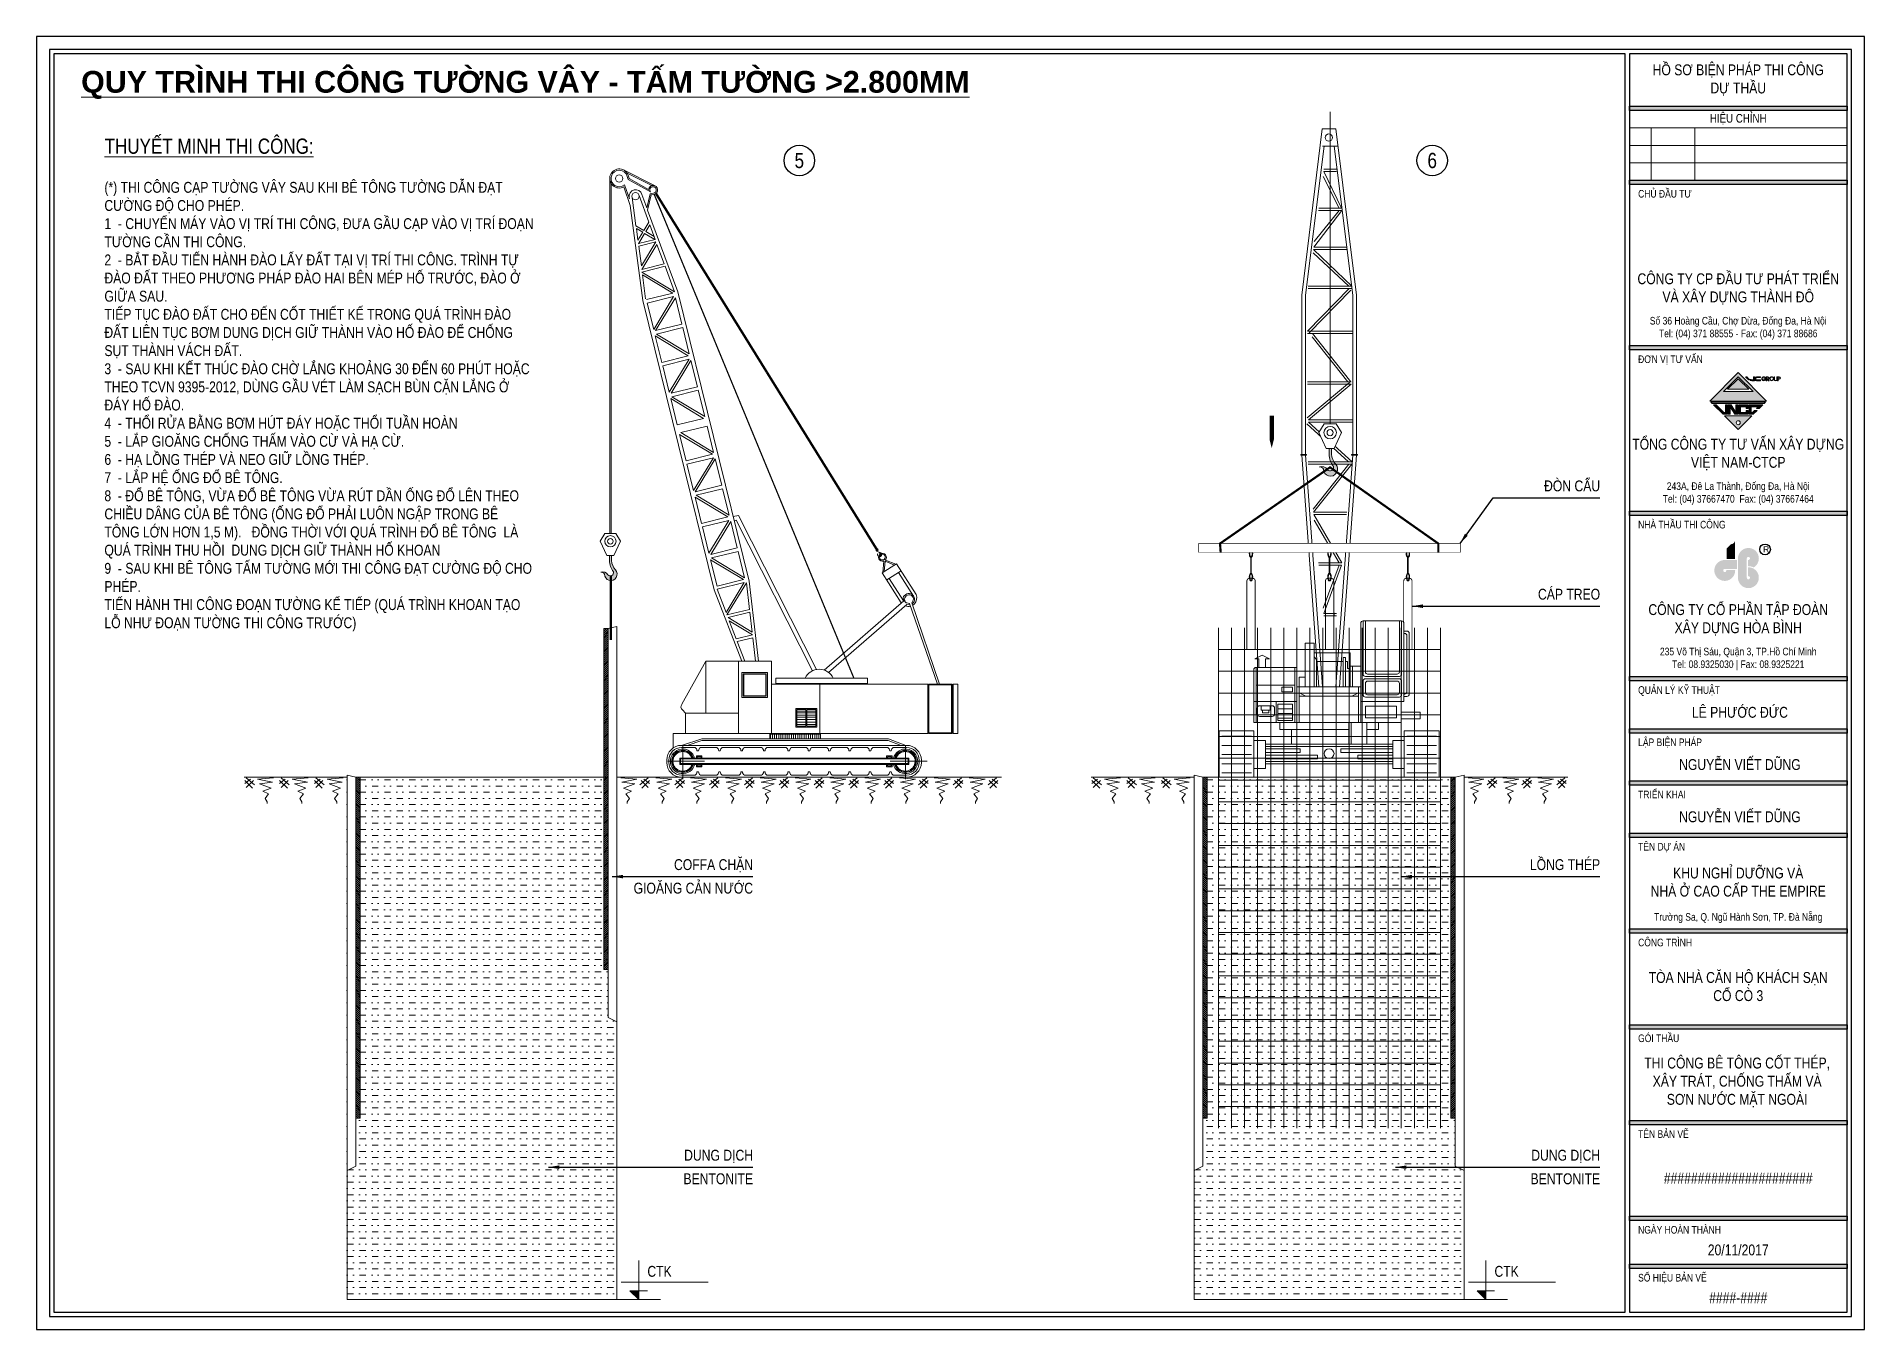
# Model space of a CAD drawing. Header units: millimetres. Extents: x -376071 to 28028791, y -269234 to 29325.
# Drawn here: x 275247 to 317247, y -269234 to -239534 of the extents above; entities that cross this region are included whole.
import ezdxf
from ezdxf.enums import TextEntityAlignment as Align

# ---------------------------------------------------------------- set-up
doc = ezdxf.new("R2010")
doc.units = ezdxf.units.MM
doc.header["$LTSCALE"] = 100
doc.set_wipeout_variables(frame=1)
for name, pattern in [('CENTER', [50.8, 31.75, -6.35, 6.35, -6.35]), ('CONTINOUS', [0]), ('HIDDEN', [0.375, 0.25, -0.125])]:
    doc.linetypes.add(name, pattern=pattern)
for name, color, linetype in [('01. TEXT TIEU DE', 7, 'Continuous'), ('03. HATCH 01', 8, 'Continuous'), ('03. HATCH 03', 5, 'Continuous')]:
    doc.layers.add(name, color=color, linetype=linetype)
for name, color, linetype, lineweight in [('02. leader', 8, 'CONTINOUS', 5), ('02. NET BAO', 7, 'CONTINOUS', 13), ('02. Net dam', 7, 'CONTINOUS', 13), ('02. Net dut', 8, 'HIDDEN', 0), ('02. net manh', 8, 'CONTINOUS', 0), ('0_TEXT', 7, 'Continuous', 15)]:
    doc.layers.add(name, color=color, linetype=linetype, lineweight=lineweight)
doc.styles.add('Arial 0.8', font='arial_0.ttf', dxfattribs={"width": 0.8, "height": 250})
doc.styles.add('Arial 1.2', font='arial_0.ttf', dxfattribs={"width": 1.2, "height": 500})
doc.dimstyles.new('KT1', dxfattribs={"dimtxt": 250, "dimasz": 1000, "dimexe": 100, "dimexo": 100, "dimgap": 50, "dimtad": 1, "dimdec": 0, "dimzin": 2, "dimdsep": 46, "dimtxsty": 'Standard', "dimblk2": 'OBLIQUE', "dimcen": 0.09, "dimdle": 100, "dimclrt": 2, "dimadec": 0, "dimazin": 0, "dimtfac": 1, "dimtdec": 0, "dimtofl": 0, "dimtmove": 0, "dimatfit": 3, "dimfxl": 1, "dimtolj": 1, "dimtzin": 2, "dimarcsym": 0})

msp = doc.modelspace()

# ---------------------------------------------------------------- texts
at = {"lineweight": 0, "attachment_point": 1, "style": 'Arial 0.8'}
for s, insert, char_height, width in [('{\\LTHUYẾT MINH THI CÔNG:}', (276810.5, -241877), 350, 7060.366), ('(*) THI CÔNG CẠP TƯỜNG VÂY SAU KHI BÊ TÔNG TƯỜNG DẪN ĐẠT CƯỜNG ĐỘ CHO PHÉP.\\P1  - CHUYỂN MÁY VÀO VỊ TRÍ THI CÔNG, ĐƯA GẦU CẠP VÀO VỊ TRÍ ĐOẠN TƯỜNG CẦN THI CÔNG.\\P2  - BẮT ĐẦU TIẾN HÀNH ĐÀO LẤY ĐẤT TẠI VỊ TRÍ THI CÔNG. TRÌNH TỰ ĐÀO ĐẤT THEO PHƯƠNG PHÁP ĐÀO HAI BÊN MÉP HỐ TRƯỚC, ĐÀO Ở GIỮA SAU.\\PTIẾP TỤC ĐÀO ĐẤT CHO ĐẾN CỐT THIẾT KẾ TRONG QUÁ TRÌNH ĐÀO ĐẤT LIÊN TỤC BƠM DUNG DỊCH GIỮ THÀNH VÀO HỐ ĐÀO ĐỂ CHỐNG SỤT THÀNH VÁCH ĐẤT.\\P3  - SAU KHI KẾT THÚC ĐÀO CHỜ LẮNG KHOẢNG 30 ĐẾN 60 PHÚT HOẶC THEO TCVN 9395-2012, DÙNG GẦU VÉT LÀM SẠCH BÙN CẶN LẮNG Ở ĐÁY HỐ ĐÀO.\\P4  - THỔI RỬA BẰNG BƠM HÚT ĐÁY HOẶC THỔI TUẦN HOÀN\\P5  - LẮP GIOĂNG CHỐNG THẤM VÀO CỪ VÀ HẠ CỪ.\\P6  - HẠ LỒNG THÉP VÀ NEO GIỮ LỒNG THÉP.\\P7  - LẮP HỆ ỐNG ĐỔ BÊ TÔNG.\\P8  - ĐỔ BÊ TÔNG, VỪA ĐỔ BÊ TÔNG VỪA RÚT DẦN ỐNG ĐỔ LÊN THEO CHIỀU DÂNG CỦA BÊ TÔNG (ỐNG ĐỔ PHẢI LUÔN NGẬP TRONG BÊ TÔNG LỚN HƠN 1,5 M).   ĐỒNG THỜI VỚI QUÁ TRÌNH ĐỔ BÊ TÔNG  LÀ QUÁ TRÌNH THU HỒI  DUNG DỊCH GIỮ THÀNH HỐ KHOAN\\P9  - SAU KHI BÊ TÔNG TẤM TƯỜNG MỚI THI CÔNG ĐẠT CƯỜNG ĐỘ CHO PHÉP.\\PTIẾN HÀNH THI CÔNG ĐOẠN TƯỜNG KẾ TIẾP (QUÁ TRÌNH KHOAN TẠO LỖ NHƯ ĐOẠN TƯỜNG THI CÔNG TRƯỚC)', (276805.7, -242872.6), 250, 9851.524)]:
    msp.add_mtext(s, dxfattribs=dict(at, insert=insert, char_height=char_height, width=width))
at = {"lineweight": 0, "char_height": 250, "attachment_point": 3, "style": 'Arial 0.8'}
for s, insert in [('ĐÒN CẨU', (311173.8, -249730.6, -1057.4)), ('CÁP TREO', (311173.8, -252218.9, -1057.4)), ('COFFA CHẶN', (291710, -258430.9, -1057.4)), ('LỒNG THÉP', (311173.8, -258430.9, -1057.4)), ('GIOĂNG CẢN NƯỚC', (291710, -258971.7, -1057.4)), ('DUNG DỊCH', (291710, -265106.7, -1057.4)), ('DUNG DỊCH', (311173.8, -265106.7, -1057.4)), ('BENTONITE', (291710, -265647.5, -1057.4)), ('BENTONITE', (311173.8, -265647.5, -1057.4))]:
    msp.add_mtext(s, dxfattribs=dict(at, insert=insert))
at = {"layer": '01. TEXT TIEU DE', "lineweight": 0, "insert": (276271, -240323.6), "char_height": 500, "width": 34668.519, "attachment_point": 1, "style": 'Arial 1.2'}
msp.add_mtext('{\\fArial|b1|i0|c0|p34;\\LQUY TRÌNH THI CÔNG TƯỜNG VÂY - TẤM TƯỜNG >2.800MM}', dxfattribs=at)

# ---------------------------------------------------------------- blocks, each defined once
blk = doc.blocks.new('Ele. Tag')
at = {"layer": '02. Net dam', "lineweight": 0}
h = blk.add_hatch(color=256, dxfattribs=at)
h.dxf.hatch_style = 1
h.paths.add_polyline_path([(500, 200), (300, 200), (500, 0)])
for p, q in [((500, 0), (500, 900)), ((0, 0), (1000, 0)), ((100, 400), (2100, 400)), ((500, 200), (300, 200)), ((300, 200), (500, 0)), ((500, 200), (700, 200))]:
    blk.add_line(p, q, dxfattribs=at)
at = {"layer": '02. Net dam', "lineweight": 0, "style": 'Arial 0.8', "width": 0.8}
blk.add_attdef('CAODO', text='', height=250, dxfattribs=at).set_placement((700, 650), align=Align.MIDDLE_LEFT)
blk = doc.blocks.new('*U282')
at = {"layer": '02. net manh'}
for p, q in [((-198, 264), (-329, 166)), ((-132, 232), (-296, 75)), ((329, 296), (-37, 262)), ((-37, 262), (309, 199)), ((309, 199), (12, 158)), ((12, 158), (274, 61)), ((274, 61), (88, -8)), ((88, -8), (219, -70)), ((219, -70), (136, -180)), ((136, -180), (184, -256)), ((184, -256), (184, -297))]:
    blk.add_line(p, q, dxfattribs=at)
for points in [[(-148, 59), (-329, 232)], [(-107, 133), (-296, 297)]]:
    blk.add_lwpolyline(points, dxfattribs=at)
blk = doc.blocks.new('*U283')
at = {"color": 0, "linetype": 'ByBlock', "lineweight": -2, "transparency": 16777216}
for p in [(-1600, 0), (-800, 0), (0, 0)]:
    blk.add_blockref('*U282', p, dxfattribs=at)
blk = doc.blocks.new('*U280')
at = {"layer": '02. net manh'}
for p, q in [((-198, 264), (-329, 166)), ((-132, 232), (-296, 75)), ((329, 296), (-37, 262)), ((-37, 262), (309, 199)), ((309, 199), (12, 158)), ((12, 158), (274, 61)), ((274, 61), (88, -8)), ((88, -8), (219, -70)), ((219, -70), (136, -180)), ((136, -180), (184, -256)), ((184, -256), (184, -297))]:
    blk.add_line(p, q, dxfattribs=at)
for points in [[(-148, 59), (-329, 232)], [(-107, 133), (-296, 297)]]:
    blk.add_lwpolyline(points, dxfattribs=at)
blk = doc.blocks.new('*U281')
at = {"color": 0, "linetype": 'ByBlock', "lineweight": -2, "transparency": 16777216}
for p in [(-8000, 0), (-7200, 0), (-6400, 0), (-5600, 0), (-4800, 0), (-4000, 0), (-3200, 0), (-2400, 0), (-1600, 0), (-800, 0), (0, 0)]:
    blk.add_blockref('*U280', p, dxfattribs=at)
blk = doc.blocks.new('_OBLIQUE')
at = {"color": 0, "linetype": 'ByBlock'}
blk.add_line((-0.5, -0.5), (0.5, 0.5), dxfattribs=at)
blk = doc.blocks.new('*U285')
at = {"layer": '02. net manh'}
h = blk.add_hatch(dxfattribs=at)
h.set_pattern_fill('ANSI37', color=256, scale=1.08, style=0)
h.set_pattern_definition([(45, (-20838.07969, -30634.20993), (-0.09545941546, 0.09545941546), []), (135, (-20838.07969, -30634.20993), (-0.09545941546, -0.09545941546), [])])
h.paths.add_polyline_path([(-1730, 5063, 0.413975), (-1716, 5293, -0.167509), (-1817, 5531), (-1817, 5661), (-1846, 5661), (-1872, 5661), (-1872, 5531, 0.166919), (-1769, 5248, -0.37486), (-1816, 5149)])
h.paths.add_polyline_path([(-1816, 5149, -0.325623), (-1912, 5170, 0.383868), (-2090, 5233, -0.345642), (-2000, 5185, 0.646507), (-1730, 5063)])
at = {"lineweight": 0}
for p, q in [((-1988, 6221), (-2105, 6026)), ((-1988, 6221), (-1847, 6221)), ((-1706, 6221), (-1847, 6221)), ((-1706, 6221), (-1588, 6026)), ((-2105, 6026), (-1935, 5661)), ((-1935, 5661), (-1847, 5661)), ((-1758, 5661), (-1847, 5661)), ((-1588, 6026), (-1758, 5661))]:
    blk.add_line(p, q, dxfattribs=at)
at = {"layer": '02. NET BAO'}
for p, q in [((-1872, 5531), (-1872, 5661)), ((-1817, 5531), (-1817, 5661))]:
    blk.add_line(p, q, dxfattribs=at)
for centre, radius, start, end in [((-2036, 5102), 142, 28.7217, 112.7224), ((-2076, 5152), 82.6, 23.8169, 100.0862), ((-1838, 5185), 162, 180, 42.0247), ((-1849, 5225), 83.1, 221.3405, 15.6823), ((-1408, 5539), 464, 181.0451, 218.9506), ((-1421, 5557), 397, 183.8282, 221.6445)]:
    blk.add_arc(centre, radius, start, end, dxfattribs=at)
at = {"layer": '02. Net dam', "linetype": 'Continuous'}
for p, q in [((-1365, 14792), (-1361, 14761)), ((-696, 14891), (4963, 5768)), ((-667, 14909), (4992, 5786)), ((-29, 815), (5713, 815)), ((-29, 0), (5713, 0)), ((6092, 436), (6092, 379))]:
    blk.add_line(p, q, dxfattribs=at)
at = {"layer": '02. Net dam'}
for p, q in [((-1339, 14596), (-1018, 12169)), ((-918, 14532), (-1043, 14872)), ((-129, 12389), (-898, 14478)), ((-1018, 12169), (805, 4786)), ((1694, 5005), (-129, 12389)), ((5459, 5451), (5093, 5219)), ((5093, 5219), (5579, 4452)), ((5459, 5451), (5959, 4662)), ((805, 4786), (1506, 2963)), ((1933, 2963), (1694, 5005)), ((-25, 1862), (591, 2963)), ((591, 2963), (591, 1639)), ((1427, 2963), (591, 2963)), ((2263, 2374), (4741, 2374)), ((72, 1639), (-9, 1718)), ((1427, 1639), (72, 1639)), ((72, 1639), (72, 1121)), ((72, 1121), (-246, 1121)), ((-246, 1121), (-246, 747)), ((72, 1121), (1427, 1121)), ((-408, 379), (-408, 436)), ((-354, 379), (-354, 436))]:
    blk.add_line(p, q, dxfattribs=at)
for points in [[(-898, 14478), (-803, 14864), (-738, 14875, 1.984807), (-874, 15006), (-1369, 15283), (-1386, 15347, 2.924165), (-1501, 15072), (-1339, 14596)], [(4988, 5790), (4989, 5803, 1.378328), (4941, 5791, 0.14046), (4974, 5761, 0.052226), (5038, 5737, -1.710555), (4974, 5671, -0.246655), (4982, 5711, 5.092194)], [(5855, 4425, 1.05359), (5684, 4658, 0.347153), (5634, 4550), (5642, 4506), (3615, 2734)], [(3725, 2675), (5723, 4410), (5789, 4402, 0.016649), (5798, 4403)], [(6558, 2374), (5847, 4449), (5884, 4517, 1.354461), (5670, 4510, 0.365923), (5724, 4449), (5787, 4435), (6501, 2374)], [(5680, 4373, 0.139571), (5811, 4366)], [(5959, 4662), (5974, 4601, -0.271297), (5868, 4386, 1.947893)]]:
    blk.add_lwpolyline(points, format="xyb", dxfattribs=at)
for points in [[(-1511, 15501), (-705, 15095)], [(3419, 2751), (1422, 6685), (1287, 6652)], [(3314, 2718), (1365, 6559), (1313, 6547)], [(4741, 2374), (6259, 2374), (6259, 1121), (4741, 1121)], [(4741, 1121), (4741, 1121), (2263, 1121)]]:
    blk.add_lwpolyline(points, dxfattribs=at)
at = {"layer": '02. Net dam', "linetype": 'Continuous'}
for points in [[(-1864, 15284), (-1864, 6221), (-1829, 6221), (-1831, 15284)], [(5698, 815), (5253, 984), (1803, 984), (484, 984), (-29, 815)]]:
    blk.add_lwpolyline(points, dxfattribs=at)
at = {"layer": '02. Net dam', "linetype": 'Continuous', "const_width": 32.5}
blk.add_lwpolyline([(4370, 2529), (-728, 14877)], dxfattribs=at)
at = {"layer": '02. Net dam'}
for points in [[(2263, 1121), (2263, 2963), (1427, 2963), (1427, 1121)], [(2374, 2529), (4715, 2529), (4715, 2392), (2374, 2392)], [(6877, 2374), (6877, 1121), (6272, 1121), (6272, 2374)], [(7021, 2374), (7021, 1121), (6902, 1121), (6902, 2374)]]:
    blk.add_lwpolyline(points, close=True, dxfattribs=at)
for centre, radius, start, end in [((-1204, 14832), 166, 13.868, 193.868), ((3484, 2360), 397, 25.1787, 154.8213), ((63, 1799), 108, 144.607, 228.4874)]:
    blk.add_arc(centre, radius, start, end, dxfattribs=at)
at = {"layer": '02. Net dam', "linetype": 'Continuous'}
for centre, start, end in [((-29, 436), 90, 180), ((5713, 436), 0, 90), ((-29, 379), 180, 270), ((5713, 379), 270, 0)]:
    blk.add_arc(centre, 379, start, end, dxfattribs=at)
at = {"layer": '02. net manh'}
for p, q in [((-1293, 14802), (-1193, 14079)), ((-865, 14165), (-1111, 14847)), ((-1193, 14079), (-990, 13957)), ((-1183, 14009), (-1142, 13707)), ((-1183, 14009), (-1019, 13910)), ((-990, 13957), (-865, 14165)), ((-841, 14099), (-943, 13929)), ((-707, 13728), (-841, 14099)), ((-1019, 13910), (-1142, 13707)), ((-1130, 13620), (-972, 13882)), ((-707, 13728), (-1130, 13623)), ((-1130, 13623), (-1130, 13620)), ((-684, 13665), (-1121, 13557)), ((-1121, 13557), (-1054, 13051)), ((-684, 13665), (-1054, 13051)), ((-1043, 12964), (-659, 13599)), ((-972, 13882), (-714, 13726)), ((-943, 13929), (-733, 13802)), ((-477, 13104), (-659, 13599)), ((-477, 13104), (-1043, 12964)), ((-447, 13042), (-1040, 12896)), ((-1040, 12896), (-209, 12393)), ((-1031, 12826), (-256, 12358)), ((-1031, 12826), (-950, 12211)), ((-209, 12393), (-447, 13042)), ((-256, 12358), (-929, 12191)), ((-234, 12269), (-907, 12102)), ((-256, 12358), (-891, 12201)), ((-234, 12269), (-741, 11429)), ((-694, 11401), (-187, 12240)), ((-21, 11567), (-187, 12240)), ((-741, 11429), (-907, 12102)), ((-700, 11265), (139, 10758)), ((-534, 10591), (-700, 11265)), ((-21, 11567), (-694, 11401)), ((1, 11478), (-672, 11312)), ((-672, 11312), (168, 10805)), ((168, 10805), (1, 11478)), ((139, 10758), (-534, 10591)), ((161, 10669), (-512, 10503)), ((-346, 9829), (-512, 10503)), ((161, 10669), (-346, 9829)), ((-299, 9801), (208, 10640)), ((374, 9967), (208, 10640)), ((374, 9967), (-299, 9801)), ((396, 9878), (-277, 9712)), ((563, 9205), (396, 9878)), ((-305, 9665), (534, 9158)), ((-139, 8992), (-305, 9665)), ((-277, 9712), (563, 9205)), ((534, 9158), (-139, 8992)), ((622, 8965), (-52, 8799)), ((788, 8292), (622, 8965)), ((-80, 8752), (760, 8245)), ((86, 8079), (-80, 8752)), ((-52, 8799), (788, 8292)), ((760, 8245), (86, 8079)), ((782, 8156), (108, 7990)), ((274, 7316), (108, 7990)), ((782, 8156), (274, 7316)), ((321, 7288), (829, 8128)), ((995, 7454), (829, 8128)), ((481, 6479), (315, 7152)), ((315, 7152), (1155, 6645)), ((995, 7454), (321, 7288)), ((1017, 7365), (343, 7199)), ((343, 7199), (1183, 6692)), ((1183, 6692), (1017, 7365)), ((1155, 6645), (481, 6479)), ((1176, 6556), (503, 6390)), ((1176, 6556), (669, 5717)), ((669, 5717), (503, 6390)), ((716, 5688), (1224, 6528)), ((1390, 5854), (1224, 6528)), ((1390, 5854), (716, 5688)), ((1412, 5765), (738, 5599)), ((1578, 5092), (1412, 5765)), ((5017, 5743), (5043, 5703)), ((710, 5552), (1550, 5045)), ((876, 4879), (710, 5552)), ((738, 5599), (1578, 5092)), ((5575, 5268), (5209, 5036)), ((5511, 5227), (5895, 4622)), ((1550, 5045), (876, 4879)), ((1567, 4974), (877, 4804)), ((877, 4804), (1105, 4209)), ((1550, 5045), (914, 4888)), ((1567, 4974), (1105, 4209)), ((1130, 4144), (1625, 4963)), ((1625, 4963), (1704, 4286)), ((5273, 5076), (5637, 4502)), ((1704, 4286), (1130, 4144)), ((1713, 4213), (1157, 4075)), ((1713, 4213), (1773, 3703)), ((1157, 4075), (1773, 3703)), ((1189, 3992), (1366, 3532)), ((1781, 3634), (1189, 3992)), ((1781, 3634), (1366, 3532)), ((1789, 3561), (1392, 3463)), ((1392, 3463), (1585, 2963)), ((1789, 3561), (1859, 2963)), ((1427, 1121), (1427, 2963)), ((3502, 2374), (3502, 1121)), ((3143, 1733), (3143, 1301)), ((3165, 1733), (3165, 1301)), ((3143, 1301), (3032, 1301))]:
    blk.add_line(p, q, dxfattribs=at)
at = {"layer": '02. net manh', "linetype": 'Continuous'}
for p, q in [((2240, 1104), (2240, 984)), ((2288, 1104), (2288, 984)), ((2342, 1104), (2342, 984)), ((2396, 1104), (2396, 984)), ((2450, 1104), (2450, 984)), ((2504, 1104), (2504, 984)), ((2558, 1104), (2558, 984)), ((2612, 1104), (2612, 984)), ((2666, 1104), (2666, 984)), ((2720, 1104), (2720, 984)), ((2775, 1104), (2775, 984)), ((2829, 1104), (2829, 984)), ((2883, 1104), (2883, 984)), ((2937, 1104), (2937, 984)), ((2991, 1104), (2991, 984)), ((3045, 1104), (3045, 984)), ((3100, 1104), (3100, 984)), ((3154, 1104), (3154, 984)), ((3208, 1104), (3208, 984)), ((3262, 1104), (3262, 984)), ((3316, 1104), (3316, 984)), ((3371, 1104), (3371, 984)), ((3425, 1104), (3425, 984)), ((3479, 1104), (3479, 984)), ((-77, 329), (-77, 488)), ((-77, 488), (5774, 488)), ((-55, 351), (-55, 467)), ((-55, 467), (5752, 467)), ((-29, 761), (316, 761)), ((363, 676), (404, 676)), ((451, 761), (871, 761)), ((918, 676), (959, 676)), ((1006, 761), (1438, 761)), ((1485, 676), (1526, 676)), ((1573, 761), (2016, 761)), ((2063, 676), (2104, 676)), ((2151, 761), (2639, 761)), ((2686, 676), (2727, 676)), ((2774, 761), (3159, 761)), ((3206, 676), (3247, 676)), ((3294, 761), (3678, 761)), ((3725, 676), (3766, 676)), ((3813, 761), (4198, 761)), ((4245, 676), (4286, 676)), ((4333, 761), (4717, 761)), ((4764, 676), (4806, 676)), ((4853, 761), (5237, 761)), ((5284, 676), (5325, 676)), ((5372, 761), (5713, 761)), ((5752, 467), (5752, 351)), ((5774, 488), (5774, 329)), ((5774, 329), (-77, 329)), ((5752, 351), (-55, 351)), ((316, 54), (-29, 54)), ((404, 139), (363, 139)), ((871, 54), (451, 54)), ((959, 139), (918, 139)), ((1438, 54), (1006, 54)), ((1526, 139), (1485, 139)), ((2016, 54), (1573, 54)), ((2104, 139), (2063, 139)), ((2639, 54), (2151, 54)), ((2727, 139), (2686, 139)), ((3159, 54), (2774, 54)), ((3247, 139), (3206, 139)), ((3678, 54), (3294, 54)), ((3766, 139), (3725, 139)), ((4198, 54), (3813, 54)), ((4286, 139), (4245, 139)), ((4717, 54), (4333, 54)), ((4806, 139), (4764, 139)), ((5237, 54), (4853, 54)), ((5325, 139), (5284, 139)), ((5713, 54), (5372, 54)), ((6038, 436), (6038, 379))]:
    blk.add_line(p, q, dxfattribs=at)
at = {"layer": '02. net manh', "linetype": 'CENTER'}
for p, q in [((0, -46), (0, 821)), ((5684, -46), (5684, 821)), ((555, 407), (-384, 407)), ((6240, 407), (5300, 407))]:
    blk.add_line(p, q, dxfattribs=at)
at = {"layer": '02. net manh'}
for points in [[(-918, 14532), (-830, 14893), (-744, 14907, 3.455735), (-827, 14942), (-1397, 15261), (-1417, 15338, 3.452721), (-1484, 15123), (-1361, 14761)], [(5138, 5520, 0.058144), (5124, 5518, -7.300134), (5171, 5545), (5171, 5545)], [(5440, 5439), (5173, 5545, 0.003182), (5171, 5545, 0.003182)]]:
    blk.add_lwpolyline(points, format="xyb", dxfattribs=at)
for points in [[(-1417, 15418), (-792, 15103)], [(5138, 5520), (5111, 5230)], [(5168, 5513), (5144, 5251)], [(5407, 5418), (5168, 5513)], [(3143, 1301), (2909, 1301), (2909, 1733), (3143, 1733)], [(3143, 1687), (2909, 1687)], [(3143, 1644), (2909, 1644)], [(3143, 1582), (2909, 1582)], [(3143, 1538), (2909, 1538)], [(3143, 1538), (2909, 1538)], [(3143, 1473), (2909, 1473)], [(3143, 1408), (2909, 1408)], [(3399, 1733), (3399, 1301), (3165, 1301)], [(3165, 1733), (3399, 1733)], [(3165, 1687), (3399, 1687)], [(3165, 1644), (3399, 1644)], [(3165, 1582), (3399, 1582)], [(3165, 1538), (3399, 1538)], [(3165, 1538), (3399, 1538)], [(3165, 1473), (3399, 1473)], [(3165, 1408), (3399, 1408)], [(3143, 1343), (2909, 1343)], [(3165, 1343), (3399, 1343)]]:
    blk.add_lwpolyline(points, dxfattribs=at)
blk.add_lwpolyline([(5141, 5551, 0.067494), (5116, 5548, -9.957373), (5142, 5561), (5141, 5551)], format="xyb", close=True, dxfattribs=at)
for points in [[(2162, 2672), (2162, 2039), (1513, 2039), (1513, 2672)], [(2129, 2640), (2129, 2071), (1546, 2071), (1546, 2640)], [(2118, 2629), (2118, 2082), (1557, 2082), (1557, 2629)], [(6866, 2363), (6866, 1131), (6283, 1131), (6283, 2363)], [(3421, 1755), (3421, 1280), (2888, 1280), (2888, 1755)]]:
    blk.add_lwpolyline(points, close=True, dxfattribs=at)
at = {"layer": '02. net manh', "linetype": 'Continuous'}
for points in [[(5576, 815), (5245, 941), (491, 941), (110, 815)], [(348, 488), (348, 543), (490, 543)], [(370, 488), (370, 521), (468, 521)], [(468, 521), (468, 488)], [(490, 543), (490, 488)], [(5203, 488), (5203, 543), (5344, 543)], [(5224, 488), (5224, 521), (5322, 521)], [(5322, 521), (5322, 488)], [(5344, 543), (5344, 488)], [(490, 329), (490, 268), (348, 268), (348, 329)], [(468, 329), (468, 290), (370, 290), (370, 329)], [(5344, 329), (5344, 268), (5203, 268), (5203, 329)], [(5322, 329), (5322, 290), (5224, 290), (5224, 329)]]:
    blk.add_lwpolyline(points, dxfattribs=at)
blk.add_lwpolyline([(3514, 984), (3514, 1104), (2222, 1104), (2222, 984)], close=True, dxfattribs=at)
for points in [[(451, 761), (871, 761, -0.419526)], [(1006, 761), (1438, 761, -0.419214)], [(1573, 761), (2016, 761, -0.418909)], [(2151, 761), (2639, 761, -0.418597)], [(2774, 761), (3159, 761, -0.418352)]]:
    blk.add_lwpolyline(points, format="xyb", dxfattribs=at)
at = {"layer": '02. net manh'}
for centre, radius in [((-1621, 15284), 92.9), ((-1204, 14832), 92.9), ((-1847, 6023), 144), ((-1847, 6023), 70.9)]:
    blk.add_circle(centre, radius, dxfattribs=at)
at = {"layer": '02. net manh', "linetype": 'Continuous'}
for centre, radius, start, end in [((-29, 436), 325, 90, 180), ((0, 407), 315, 14.8758, 345.573), ((0, 407), 283, 16.6335, 343.8711), ((0, 407), 272, 16.6335, 343.8711), ((0, 407), 250, 18.8714, 341.7058), ((260, 674), 103, 1.2004, 57.0879), ((507, 674), 103, 122.9121, 178.7996), ((815, 674), 103, 1.2004, 57.0879), ((1063, 674), 103, 122.9121, 178.7996), ((1382, 674), 103, 1.2004, 57.0879), ((1629, 674), 103, 122.9121, 178.7996), ((1959, 674), 103, 1.2004, 57.0879), ((2207, 674), 103, 122.9121, 178.7996), ((2583, 674), 103, 1.2004, 57.0879), ((2830, 674), 103, 122.9121, 178.7996), ((3102, 674), 103, 1.2004, 57.0879), ((3350, 674), 103, 122.9121, 178.7996), ((3622, 674), 103, 1.2004, 57.0879), ((3870, 674), 103, 122.9121, 178.7996), ((4142, 674), 103, 1.2004, 57.0879), ((4389, 674), 103, 122.9121, 178.7996), ((4661, 674), 103, 1.2004, 57.0879), ((4909, 674), 103, 122.9121, 178.7996), ((5181, 674), 103, 1.2004, 57.0879), ((5428, 674), 103, 122.9121, 178.7996), ((5684, 407), 315, 194.427, 165.1242), ((5684, 407), 283, 196.1289, 163.3665), ((5684, 407), 272, 196.1289, 163.3665), ((5684, 407), 250, 198.2942, 161.1286), ((5713, 436), 325, 0, 90), ((-29, 379), 325, 180, 270), ((260, 141), 103, 302.9121, 358.7996), ((507, 141), 103, 181.2004, 237.0879), ((815, 141), 103, 302.9121, 358.7996), ((1063, 141), 103, 181.2004, 237.0879), ((1382, 141), 103, 302.9121, 358.7996), ((1629, 141), 103, 181.2004, 237.0879), ((1959, 141), 103, 302.9121, 358.7996), ((2207, 141), 103, 181.2004, 237.0879), ((2583, 141), 103, 302.9121, 358.7996), ((2830, 141), 103, 181.2004, 237.0879), ((3102, 141), 103, 302.9121, 358.7996), ((3350, 141), 103, 181.2004, 237.0879), ((3622, 141), 103, 302.9121, 358.7996), ((3870, 141), 103, 181.2004, 237.0879), ((4142, 141), 103, 302.9121, 358.7996), ((4389, 141), 103, 181.2004, 237.0879), ((4661, 141), 103, 302.9121, 358.7996), ((4909, 141), 103, 181.2004, 237.0879), ((5181, 141), 103, 302.9121, 358.7996), ((5428, 141), 103, 181.2004, 237.0879), ((5713, 379), 325, 270, 0)]:
    blk.add_arc(centre, radius, start, end, dxfattribs=at)
blk = doc.blocks.new('CSW')
at = {"lineweight": 0}
blk.add_wipeout([(0, -9081), (-200, -8981), (-200, -50), (0, 0)], dxfattribs=at)
at = {"layer": '03. HATCH 03', "lineweight": 0}
h = blk.add_hatch(dxfattribs=at)
h.set_pattern_fill('ANSI31', color=256, scale=10)
h.set_pattern_definition([(45, (-297571.658, 240559.967), (-22.4506403, 22.4506403), [])])
h.paths.add_polyline_path([(-300, -7881), (-200, -7881), (-200, -50), (-300, -50)])
at = {"layer": '02. Net dam'}
for points in [[(0, -9081), (-200, -8981), (-200, -50), (0, 0)], [(-300, -7881), (-200, -7881), (-200, -50), (-300, -50)]]:
    blk.add_lwpolyline(points, close=True, dxfattribs=at)
at = {"layer": '02. Net dam', "const_width": 16.4}
blk.add_lwpolyline([(-300, -50), (-300, -7881)], dxfattribs=at)
blk = doc.blocks.new('Basic machine')
at = {"layer": '02. Net dam', "lineweight": 0, "ltscale": 10}
for p, q in [((-149, 14104), (-593, 10490)), ((-149, 14104), (149, 14104)), ((149, 14104), (593, 10490)), ((-593, 10490), (-593, 7025)), ((593, 10490), (593, 7025)), ((-224, 1969), (-593, 7005)), ((224, 1969), (593, 7005)), ((-1629, 1646), (-1629, 3350)), ((-1579, 3400), (-739, 3400)), ((-689, 1190), (-689, 3350)), ((322, 2917), (322, 1969)), ((322, 2917), (522, 2917)), ((522, 2917), (522, 1969)), ((-456, 2419), (-456, 2710)), ((-456, 2710), (322, 2710)), ((-456, 2419), (-456, 1969)), ((699, 2390), (1589, 2390)), ((699, 1190), (699, 2390)), ((649, 2180), (522, 2180)), ((649, 1969), (649, 2180)), ((1639, 1190), (1639, 2340)), ((-1629, 1646), (-689, 1646)), ((-1569, 1646), (-1569, 1190)), ((-689, 1969), (699, 1969)), ((-1569, 1418), (-1985, 1418)), ((-1985, 1418), (-1985, 1272)), ((-1985, 1272), (-1569, 1272)), ((-2395, 1010), (-1635, 1010)), ((-2395, 0), (-2395, 1010)), ((-1635, 0), (-1635, 1010)), ((-1635, 800), (-1385, 800)), ((-1569, 1190), (1639, 1190)), ((-1385, 800), (-1385, 191)), ((-1074, 1190), (-1074, 1040)), ((-1074, 1040), (-818, 1040)), ((-818, 721), (-818, 1190)), ((-429, 1040), (1075, 1040)), ((818, 721), (818, 1040)), ((1075, 1040), (1075, 1190)), ((1385, 800), (1385, 191)), ((1635, 800), (1385, 800)), ((1635, 0), (1635, 1010)), ((1635, 1010), (2395, 1010)), ((2395, 0), (2395, 1010)), ((-1385, 721), (1385, 721)), ((-2395, 0), (-1635, 0)), ((-1385, 191), (-1635, 191)), ((-1385, 290), (1385, 290)), ((1385, 191), (1635, 191)), ((1635, 0), (2395, 0))]:
    blk.add_line(p, q, dxfattribs=at)
for centre, start, end in [((-1579, 3350), 90, 180), ((-739, 3350), 0, 90), ((1589, 2340), 0, 90)]:
    blk.add_arc(centre, 50, start, end, dxfattribs=at)
at = {"layer": '02. net manh', "lineweight": 0, "ltscale": 10}
for p, q in [((-107, 13728), (-513, 10490)), ((-187, 13728), (142, 13728)), ((107, 13728), (513, 10490)), ((-270, 12381), (117, 13181)), ((-163, 13181), (117, 13181)), ((-158, 13231), (112, 13231)), ((-216, 12381), (129, 13068)), ((-275, 12331), (335, 11531)), ((-275, 12331), (229, 12331)), ((-270, 12381), (224, 12381)), ((-217, 12331), (323, 11652)), ((-493, 10681), (341, 11481)), ((-430, 10681), (348, 11410)), ((-387, 11481), (341, 11481)), ((-381, 11531), (335, 11531)), ((-513, 10490), (-513, 7025)), ((-499, 10681), (452, 10681)), ((-499, 10631), (452, 10631)), ((-476, 10596), (431, 9667)), ((-440, 10631), (467, 9702)), ((513, 10490), (513, 7025)), ((-513, 9702), (467, 9702)), ((-513, 9652), (467, 9652)), ((-473, 8602), (361, 9652)), ((-409, 8602), (369, 9581)), ((-478, 8602), (473, 8602)), ((-478, 8552), (473, 8552)), ((-478, 8552), (447, 7778)), ((-446, 8591), (479, 7817)), ((-504, 7778), (447, 7778)), ((-504, 7728), (447, 7728)), ((447, 7728), (-499, 6864)), ((481, 7691), (-425, 6864)), ((-616, 7005), (-616, 7025)), ((-616, 7025), (-490, 7025)), ((-616, 7005), (-490, 7005)), ((-144, 1975), (-513, 7005)), ((-499, 6864), (452, 6864)), ((-499, 6814), (452, 6814)), ((-494, 6814), (340, 5764)), ((-490, 7005), (-490, 7025)), ((-430, 6814), (347, 5835)), ((144, 1975), (513, 7005)), ((490, 7005), (490, 7025)), ((616, 7025), (490, 7025)), ((616, 7005), (490, 7005)), ((616, 7005), (616, 7025)), ((-387, 5764), (340, 5764)), ((-382, 5714), (335, 5714)), ((-275, 4664), (335, 5714)), ((-217, 4664), (323, 5593)), ((-275, 4664), (228, 4664)), ((-270, 4614), (116, 3564)), ((-270, 4614), (223, 4614)), ((-217, 4614), (128, 3677)), ((-1579, 2243), (-1579, 3400)), ((-1529, 2293), (-1529, 3400)), ((-789, 2293), (-789, 3400)), ((-739, 2243), (-739, 3400)), ((-163, 3564), (116, 3564)), ((-158, 3514), (111, 3514)), ((-1745, 3130), (-1745, 1810)), ((-1629, 3180), (-1695, 3180)), ((-1695, 3080), (-1695, 1860)), ((-1629, 3130), (-1645, 3130)), ((-689, 2419), (-456, 2419)), ((-506, 2419), (-506, 1969)), ((-399, 2364), (-399, 2518)), ((-399, 2518), (-356, 2518)), ((-356, 2608), (-356, 1969)), ((-356, 2608), (-306, 2608)), ((-306, 2608), (-306, 1969)), ((-306, 2518), (272, 2518)), ((272, 2565), (322, 2617)), ((272, 2565), (272, 1969)), ((749, 1190), (749, 2390)), ((1298, 2573), (1458, 2656)), ((1386, 2573), (1298, 2573)), ((1386, 2390), (1386, 2573)), ((1618, 2573), (1458, 2656)), ((1529, 2390), (1529, 2573)), ((1529, 2573), (1618, 2573)), ((1589, 1190), (1589, 2390)), ((-1579, 1796), (-1579, 2093)), ((-1529, 2193), (-789, 2193)), ((-1529, 2143), (-789, 2143)), ((-1529, 1846), (-1529, 2043)), ((-1479, 2243), (-839, 2243)), ((-1479, 2093), (-839, 2093)), ((-789, 1846), (-789, 2043)), ((-739, 1796), (-739, 2093)), ((-456, 2364), (-399, 2364)), ((1589, 2007), (749, 2007)), ((-1695, 1760), (-1629, 1760)), ((-1645, 1810), (-1629, 1810)), ((-1529, 1746), (-789, 1746)), ((-1479, 1796), (-839, 1796)), ((-639, 1190), (-639, 1969)), ((-498, 1766), (-639, 1836)), ((-639, 1766), (649, 1766)), ((508, 1766), (649, 1836)), ((649, 1190), (649, 1969)), ((699, 1646), (1639, 1646)), ((1026, 1960), (794, 1960)), ((794, 1956), (794, 1862)), ((794, 1862), (1026, 1862)), ((1026, 1862), (1026, 1960)), ((1154, 1190), (1154, 1646)), ((-1469, 1546), (-789, 1546)), ((-1469, 1546), (-1469, 1290)), ((-1469, 1290), (-789, 1290)), ((-789, 1290), (-789, 1546)), ((793, 1588), (1113, 1588)), ((793, 1237), (793, 1588)), ((793, 1488), (1113, 1488)), ((793, 1388), (1113, 1388)), ((793, 1288), (1113, 1288)), ((1113, 1237), (793, 1237)), ((1113, 1588), (1113, 1237)), ((1186, 1375), (1186, 1506)), ((1236, 1556), (1513, 1556)), ((1513, 1325), (1236, 1325)), ((1282, 1556), (1282, 1457)), ((1282, 1457), (1478, 1457)), ((1308, 1457), (1308, 1400)), ((1308, 1400), (1450, 1400)), ((1450, 1400), (1450, 1457)), ((1478, 1457), (1478, 1556)), ((1563, 1506), (1563, 1375)), ((-2336, 893), (-1689, 893)), ((-479, 721), (-479, 1190)), ((-429, 721), (-429, 1190)), ((2336, 893), (1689, 893)), ((-2336, 693), (-1689, 693)), ((-2336, 493), (-1689, 493)), ((-1385, 671), (1385, 671)), ((-1385, 622), (-254, 622)), ((-254, 539), (-1385, 539)), ((-1385, 484), (-628, 484)), ((-628, 401), (-1385, 401)), ((-628, 484), (-628, 401)), ((-254, 622), (-254, 539)), ((254, 484), (1385, 484)), ((254, 401), (254, 484)), ((1385, 401), (254, 401)), ((628, 622), (1385, 622)), ((628, 539), (628, 622)), ((1385, 539), (628, 539)), ((2336, 693), (1689, 693)), ((2336, 493), (1689, 493)), ((-2336, 293), (-1689, 293)), ((-2336, 93), (-1689, 93)), ((-1385, 340), (1385, 340)), ((2336, 293), (1689, 293)), ((2336, 93), (1689, 93))]:
    blk.add_line(p, q, dxfattribs=at)
for centre, radius in [((5, 13916), 78.5), ((0, 514), 107)]:
    blk.add_circle(centre, radius, dxfattribs=at)
for centre, start, end in [((-158, 3534), 320.9193, 50.9193), ((-1695, 3130), 90, 180), ((-1645, 3080), 90, 180), ((-1529, 2243), 180, 270), ((-1529, 2093), 90, 180), ((-1479, 2293), 180, 270), ((-1479, 2043), 90, 180), ((-839, 2293), 270, 0), ((-839, 2043), 0, 90), ((-789, 2243), 270, 0), ((-789, 2093), 0, 90), ((-1695, 1810), 180, 270), ((-1645, 1860), 180, 270), ((-1529, 1796), 180, 270), ((-1479, 1846), 180, 270), ((-839, 1846), 270, 0), ((-789, 1796), 270, 0), ((1236, 1506), 90, 180), ((1236, 1375), 180, 270), ((1513, 1506), 0, 90), ((1513, 1375), 270, 0)]:
    blk.add_arc(centre, 50, start, end, dxfattribs=at)
blk = doc.blocks.new('*U289')
at = {"layer": '02. net manh'}
for p, q in [((-198, 264), (-329, 166)), ((-132, 232), (-296, 75)), ((329, 296), (-37, 262)), ((-37, 262), (309, 199)), ((309, 199), (12, 158)), ((12, 158), (274, 61)), ((274, 61), (88, -8)), ((88, -8), (219, -70)), ((219, -70), (136, -180)), ((136, -180), (184, -256)), ((184, -256), (184, -297))]:
    blk.add_line(p, q, dxfattribs=at)
for points in [[(-148, 59), (-329, 232)], [(-107, 133), (-296, 297)]]:
    blk.add_lwpolyline(points, dxfattribs=at)
blk = doc.blocks.new('*U290')
at = {"color": 0, "linetype": 'ByBlock', "lineweight": -2, "transparency": 16777216}
for p in [(-1600, 0), (-800, 0), (0, 0)]:
    blk.add_blockref('*U289', p, dxfattribs=at)
blk = doc.blocks.new('*U287')
at = {"layer": '02. net manh'}
for p, q in [((-198, 264), (-329, 166)), ((-132, 232), (-296, 75)), ((329, 296), (-37, 262)), ((-37, 262), (309, 199)), ((309, 199), (12, 158)), ((12, 158), (274, 61)), ((274, 61), (88, -8)), ((88, -8), (219, -70)), ((219, -70), (136, -180)), ((136, -180), (184, -256)), ((184, -256), (184, -297))]:
    blk.add_line(p, q, dxfattribs=at)
for points in [[(-148, 59), (-329, 232)], [(-107, 133), (-296, 297)]]:
    blk.add_lwpolyline(points, dxfattribs=at)
blk = doc.blocks.new('*U288')
at = {"color": 0, "linetype": 'ByBlock', "lineweight": -2, "transparency": 16777216}
for p in [(-1600, 0), (-800, 0), (0, 0)]:
    blk.add_blockref('*U287', p, dxfattribs=at)
blk = doc.blocks.new('Rebar cage 2')
at = {"layer": '02. Net dam', "color": 1, "lineweight": 0}
for p, q in [((-2250, -11500), (-2250, 0)), ((-1950, -11500), (-1950, 0)), ((-1650, -11500), (-1650, 0)), ((-2550, -11500), (-2550, 0)), ((-1350, -11500), (-1350, 0)), ((-1050, -11500), (-1050, 0)), ((-750, -11500), (-750, 0)), ((-450, -11500), (-450, 0)), ((-150, -11500), (-150, 0)), ((150, -11500), (150, 0)), ((450, -11500), (450, 0)), ((750, -11500), (750, 0)), ((1050, -11500), (1050, 0)), ((1350, -11500), (1350, 0)), ((1650, -11500), (1650, 0)), ((1950, -11500), (1950, 0)), ((2250, -11500), (2250, 0)), ((2550, -11500), (2550, 0)), ((-2550, -500), (2550, -500)), ((-2550, -1000), (2550, -1000)), ((-2550, -1500), (2550, -1500)), ((-2550, -2000), (2550, -2000)), ((-2550, -2500), (2550, -2500)), ((-2550, -3000), (2550, -3000)), ((-2550, -3500), (2550, -3500)), ((-2550, -4000), (2550, -4000)), ((-2550, -4500), (2550, -4500)), ((-2550, -5000), (2550, -5000)), ((-2550, -5500), (2550, -5500)), ((-2550, -6000), (2550, -6000)), ((-2550, -6500), (2550, -6500)), ((-2550, -7000), (2550, -7000)), ((-2550, -7500), (2550, -7500)), ((-2550, -8000), (2550, -8000)), ((-2550, -8500), (2550, -8500)), ((-2550, -9000), (2550, -9000)), ((-2550, -9500), (2550, -9500)), ((-2550, -10000), (2550, -10000)), ((-2550, -10500), (2550, -10500)), ((-2550, -11000), (2550, -11000))]:
    blk.add_line(p, q, dxfattribs=at)
blk = doc.blocks.new('*U292')
at = {"layer": '02. net manh'}
h = blk.add_hatch(dxfattribs=at)
h.set_pattern_fill('ANSI37', color=256, scale=1.08, style=0)
h.set_pattern_definition([(45, (-18991.5059, -44028.24503), (-0.09545941546, 0.09545941546), []), (135, (-18991.5059, -44028.24503), (-0.09545941546, -0.09545941546), [])])
h.paths.add_polyline_path([(116, -8331, 0.413975), (130, -8101, -0.167509), (30, -7863), (30, -7733), (1, -7733), (-25, -7733), (-25, -7863, 0.166919), (78, -8146, -0.37486), (31, -8245)])
h.paths.add_polyline_path([(31, -8245, -0.325623), (-65, -8224, 0.383868), (-244, -8161, -0.345642), (-154, -8209, 0.646507), (116, -8331)])
at = {"lineweight": 0}
blk.add_line((0, 0), (0, -7173), dxfattribs=at)
at = {"layer": '02. NET BAO'}
for centre, radius, start, end in [((438, -7855), 464, 181.0451, 218.9506), ((426, -7837), 397, 183.8282, 221.6445), ((-189, -8292), 142, 28.7217, 112.7224), ((-229, -8242), 82.6, 23.8169, 100.0862), ((9, -8209), 162, 180, 42.0247), ((-3, -8169), 83.1, 221.3405, 15.6823)]:
    blk.add_arc(centre, radius, start, end, dxfattribs=at)
at = {"lineweight": 0}
blk.add_wipeout([(-258, -7368), (-141, -7173), (141, -7173), (258, -7368), (89, -7733), (-89, -7733)], dxfattribs=at)
for p, q in [((-141, -7173), (-258, -7368)), ((-258, -7368), (-89, -7733)), ((-141, -7173), (0, -7173)), ((141, -7173), (0, -7173)), ((258, -7368), (89, -7733)), ((141, -7173), (258, -7368)), ((-89, -7733), (0, -7733)), ((89, -7733), (0, -7733))]:
    blk.add_line(p, q, dxfattribs=at)
at = {"layer": '02. NET BAO'}
for p, q in [((-25, -7863), (-25, -7733)), ((30, -7863), (30, -7733))]:
    blk.add_line(p, q, dxfattribs=at)
at = {"layer": '02. net manh'}
for radius in [144, 70.9]:
    blk.add_circle((0, -7371), radius, dxfattribs=at)
blk = doc.blocks.new('lo go hb')
at = {"linetype": 'ByBlock', "true_color": 0x047bfb}
h = blk.add_hatch(color=150, dxfattribs=at)
h.paths.add_polyline_path([(-524, 1333), (-820, 1038), (-229, 979)])
h.paths.add_polyline_path([(-229, 1629, -0.4142081), (-524, 1333), (-229, 979)])
h.paths.add_polyline_path([(-229, 979), (-820, 1038), (-820, 329), (-229, 329)])
for points in [[(-104, 249), (-943, 249, 2.4659419), (-225, -448), (-835, -448, -2.7921932), (-943, -359), (-104, -359)], [(576, 359, -2.7906305), (665, 251), (665, -174, -0.1255589), (1049, -261, 1.7269123), (-32, 359), (-32, -969, 2.4657524), (665, -251), (665, -861, -2.7906305), (576, -969)]]:
    blk.add_hatch(color=150, dxfattribs=at).paths.add_polyline_path(points)
at = {"color": 142}
blk.add_circle((1831, 979), 369, dxfattribs=at)
at = {"color": 142, "insert": (1698, 1197), "char_height": 416.19, "width": 1169.98, "attachment_point": 1}
blk.add_mtext('{\\fVNI-Helve|b0|i0|c0|p2;R}', dxfattribs=at)
blk = doc.blocks.new('Khung A3 COR3')
h = blk.add_hatch(color=256)
h.set_gradient(color1=(63, 127, 63), one_color=1, tint=1, name='INVCYLINDER')
h.paths.add_polyline_path([(366, 281), (416, 281), (416, 280), (366, 280)])
h = blk.add_hatch(color=256)
h.set_gradient(color1=(63, 127, 63), one_color=1, tint=1, name='INVCYLINDER')
h.paths.add_polyline_path([(366, 264), (416, 264), (416, 263), (366, 263)])
h = blk.add_hatch(color=256)
h.set_gradient(color1=(63, 127, 63), one_color=1, tint=1, name='INVCYLINDER')
h.paths.add_polyline_path([(366, 226), (416, 226), (416, 225), (366, 225)])
at = {"lineweight": 0, "true_color": 0xa40101}
h = blk.add_hatch(color=14, dxfattribs=at)
h.paths.add_polyline_path([(391, 219.79), (384.49, 213.28), (397.51, 213.28)])
h.paths.add_polyline_path([(387.59, 215.45), (391, 218.86), (394.41, 215.45)], flags=16)
h.paths.add_polyline_path([(388.57, 215.98), (391, 218.41), (393.43, 215.98)], flags=0)
for points in [[(394.73, 218.86), (394.52, 218.86), (394.52, 218.12, -0.0511), (393.77, 218.23, -0.180921), (392.94, 218.86), (392.71, 218.86, 0.200901), (393.72, 218.03, 0.056436), (394.6, 217.92), (394.73, 217.92)], [(396.11, 218.86), (395.17, 218.86, 0.414214), (394.84, 218.53), (394.84, 218.24, 0.414214), (395.17, 217.92), (396.11, 217.92), (396.11, 218.12), (395.17, 218.12, -0.414214), (395.05, 218.24), (395.05, 218.53, -0.414214), (395.17, 218.66), (396.11, 218.66)], [(396.85, 217.92), (396.89, 217.92, 0.401402), (397.34, 218.39), (396.87, 218.39), (396.87, 218.29), (397.24, 218.29, -4.537693), (397.18, 218.6), (397.29, 218.6, 1.731982)], [(397.82, 218.86), (397.45, 218.86), (397.45, 217.92), (397.55, 217.92), (397.55, 218.76), (397.82, 218.76, -1), (397.82, 218.37), (397.63, 218.37), (397.99, 217.92), (398.11, 217.92), (397.82, 218.28, 1)], [(399.37, 218.86), (399.27, 218.86), (399.27, 218.25, 1), (399.94, 218.25), (399.94, 218.86), (399.84, 218.86), (399.84, 218.25, -1), (399.37, 218.25)], [(397.3, 213.04), (384.7, 213.04), (385.02, 212.72), (396.98, 212.72)], [(388.5, 212.4), (388.07, 212.4), (388.07, 210.65), (387.71, 210.65), (385.96, 212.4), (385.34, 212.4), (387.53, 210.22), (388.5, 210.22)], [(390.89, 212.4), (390.46, 212.4), (390.46, 210.65), (389.37, 212.4), (388.72, 212.4), (388.72, 210.22), (389.15, 210.22), (389.15, 211.97), (390.25, 210.22), (390.89, 210.22)], [(393.29, 212.4), (391.11, 212.4), (391.11, 210.22), (393.29, 210.22), (393.29, 211.07), (392.86, 211.07), (392.86, 210.65), (391.54, 210.65), (391.54, 211.95), (392.86, 211.95), (392.86, 211.53), (393.29, 211.53)], [(396.66, 212.4), (393.51, 212.4), (393.51, 210.22), (394.47, 210.22), (395.33, 211.07), (394.71, 211.07), (394.29, 210.65), (393.94, 210.65), (393.94, 211.95), (395.59, 211.95), (395.17, 211.53), (395.78, 211.53)]]:
    blk.add_hatch(color=14, dxfattribs=at).paths.add_polyline_path(points)
h = blk.add_hatch(color=14, dxfattribs=at)
h.paths.add_polyline_path([(398.22, 218.39, 1), (399.16, 218.39, 1)])
h.paths.add_polyline_path([(399.07, 218.39, -1), (398.32, 218.39, -1)], flags=16)
h = blk.add_hatch(color=14, dxfattribs=at)
h.paths.add_polyline_path([(400.42, 218.86), (400.05, 218.86), (400.05, 217.92), (400.14, 217.92), (400.14, 218.28), (400.42, 218.28, 1)])
h.paths.add_polyline_path([(400.14, 218.76), (400.42, 218.76, -1), (400.42, 218.37), (400.14, 218.37)], flags=16)
h = blk.add_hatch(color=14, dxfattribs=at)
h.paths.add_polyline_path([(394.15, 209.9), (387.85, 209.9), (391, 206.76)])
h.paths.add_polyline_path([(391.47, 208.29, -1), (390.53, 208.29, -1)], flags=16)
h = blk.add_hatch(color=256)
h.set_gradient(color1=(63, 127, 63), one_color=1, tint=1, name='INVCYLINDER')
h.paths.add_polyline_path([(366, 188), (416, 188), (416, 187), (366, 187)])
h = blk.add_hatch(color=256)
h.set_gradient(color1=(63, 127, 63), one_color=1, tint=1, name='INVCYLINDER')
h.paths.add_polyline_path([(366, 150), (416, 150), (416, 149), (366, 149)])
h = blk.add_hatch(color=256)
h.set_gradient(color1=(63, 127, 63), one_color=1, tint=1, name='INVCYLINDER')
h.paths.add_polyline_path([(366, 150), (416, 150), (416, 149), (366, 149)])
h = blk.add_hatch(color=256)
h.set_gradient(color1=(63, 127, 63), one_color=1, tint=1, name='INVCYLINDER')
h.paths.add_polyline_path([(366, 138), (416, 138), (416, 137), (366, 137)])
h = blk.add_hatch(color=256)
h.set_gradient(color1=(63, 127, 63), one_color=1, tint=1, name='INVCYLINDER')
h.paths.add_polyline_path([(366, 138), (416, 138), (416, 137), (366, 137)])
h = blk.add_hatch(color=256)
h.set_gradient(color1=(63, 127, 63), one_color=1, tint=1, name='INVCYLINDER')
h.paths.add_polyline_path([(366, 126), (416, 126), (416, 125), (366, 125)])
h = blk.add_hatch(color=256)
h.set_gradient(color1=(63, 127, 63), one_color=1, tint=1, name='INVCYLINDER')
h.paths.add_polyline_path([(366, 126), (416, 126), (416, 125), (366, 125)])
h = blk.add_hatch(color=256)
h.set_gradient(color1=(63, 127, 63), one_color=1, tint=1, name='INVCYLINDER')
h.paths.add_polyline_path([(366, 114), (416, 114), (416, 113), (366, 113)])
h = blk.add_hatch(color=256)
h.set_gradient(color1=(63, 127, 63), one_color=1, tint=1, name='INVCYLINDER')
h.paths.add_polyline_path([(366, 114), (416, 114), (416, 113), (366, 113)])
h = blk.add_hatch(color=256)
h.set_gradient(color1=(63, 127, 63), one_color=1, tint=1, name='INVCYLINDER')
h.paths.add_polyline_path([(366, 92), (416, 92), (416, 91), (366, 91)])
h = blk.add_hatch(color=256)
h.set_gradient(color1=(63, 127, 63), one_color=1, tint=1, name='INVCYLINDER')
h.paths.add_polyline_path([(366, 92), (416, 92), (416, 91), (366, 91)])
h = blk.add_hatch(color=256)
h.set_gradient(color1=(63, 127, 63), one_color=1, tint=1, name='INVCYLINDER')
h.paths.add_polyline_path([(366, 70), (416, 70), (416, 69), (366, 69)])
h = blk.add_hatch(color=256)
h.set_gradient(color1=(63, 127, 63), one_color=1, tint=1, name='INVCYLINDER')
h.paths.add_polyline_path([(366, 70), (416, 70), (416, 69), (366, 69)])
h = blk.add_hatch(color=256)
h.set_gradient(color1=(63, 127, 63), one_color=1, tint=1, name='INVCYLINDER')
h.paths.add_polyline_path([(366, 48), (416, 48), (416, 47), (366, 47)])
h = blk.add_hatch(color=256)
h.set_gradient(color1=(63, 127, 63), one_color=1, tint=1, name='INVCYLINDER')
h.paths.add_polyline_path([(366, 48), (416, 48), (416, 47), (366, 47)])
h = blk.add_hatch(color=256)
h.set_gradient(color1=(63, 127, 63), one_color=1, tint=1, name='INVCYLINDER')
h.paths.add_polyline_path([(366, 26), (416, 26), (416, 25), (366, 25)])
h = blk.add_hatch(color=256)
h.set_gradient(color1=(63, 127, 63), one_color=1, tint=1, name='INVCYLINDER')
h.paths.add_polyline_path([(366, 26), (416, 26), (416, 25), (366, 25)])
h = blk.add_hatch(color=256)
h.set_gradient(color1=(63, 127, 63), one_color=1, tint=1, name='INVCYLINDER')
h.paths.add_polyline_path([(366, 15), (416, 15), (416, 14), (366, 14)])
h = blk.add_hatch(color=256)
h.set_gradient(color1=(63, 127, 63), one_color=1, tint=1, name='INVCYLINDER')
h.paths.add_polyline_path([(366, 15), (416, 15), (416, 14), (366, 14)])
at = {"color": 12, "lineweight": 0}
for p, q in [((391, 219.79), (384.49, 213.28)), ((387.59, 215.45), (391, 218.86)), ((388.57, 215.98), (391, 218.41)), ((397.51, 213.28), (391, 219.79)), ((391, 218.86), (394.41, 215.45)), ((391, 218.41), (393.43, 215.98)), ((392.94, 218.86), (392.71, 218.86)), ((394.73, 218.86), (394.52, 218.86)), ((394.52, 218.86), (394.52, 218.12)), ((394.73, 217.92), (394.73, 218.86)), ((394.84, 218.53), (394.84, 218.24)), ((395.05, 218.24), (395.05, 218.53)), ((396.11, 218.86), (395.17, 218.86)), ((395.17, 218.66), (396.11, 218.66)), ((396.11, 218.66), (396.11, 218.86)), ((397.18, 218.6), (397.29, 218.6)), ((397.82, 218.86), (397.45, 218.86)), ((397.45, 218.86), (397.45, 217.92)), ((397.55, 217.92), (397.55, 218.76)), ((397.55, 218.76), (397.82, 218.76)), ((399.37, 218.86), (399.27, 218.86)), ((399.27, 218.86), (399.27, 218.25)), ((399.37, 218.25), (399.37, 218.86)), ((399.94, 218.86), (399.84, 218.86)), ((399.84, 218.86), (399.84, 218.25)), ((399.94, 218.25), (399.94, 218.86)), ((400.42, 218.86), (400.05, 218.86)), ((400.05, 218.86), (400.05, 217.92)), ((400.14, 218.76), (400.42, 218.76)), ((400.14, 218.37), (400.14, 218.76)), ((394.41, 215.45), (387.59, 215.45)), ((393.43, 215.98), (388.57, 215.98)), ((394.6, 217.92), (394.73, 217.92)), ((396.11, 218.12), (395.17, 218.12)), ((395.17, 217.92), (396.11, 217.92)), ((396.11, 217.92), (396.11, 218.12)), ((396.85, 217.92), (396.89, 217.92)), ((397.34, 218.39), (396.87, 218.39)), ((396.87, 218.39), (396.87, 218.29)), ((396.87, 218.29), (397.24, 218.29)), ((397.45, 217.92), (397.55, 217.92)), ((397.82, 218.37), (397.63, 218.37)), ((397.63, 218.37), (397.99, 217.92)), ((398.11, 217.92), (397.82, 218.28)), ((397.99, 217.92), (398.11, 217.92)), ((400.05, 217.92), (400.14, 217.92)), ((400.42, 218.37), (400.14, 218.37)), ((400.14, 217.92), (400.14, 218.28)), ((400.14, 218.28), (400.42, 218.28)), ((384.49, 213.28), (397.51, 213.28)), ((397.3, 213.04), (384.7, 213.04)), ((384.7, 213.04), (385.02, 212.72)), ((385.02, 212.72), (396.98, 212.72)), ((385.96, 212.4), (385.34, 212.4)), ((385.34, 212.4), (387.53, 210.22)), ((387.71, 210.65), (385.96, 212.4)), ((387.53, 210.22), (388.5, 210.22)), ((388.07, 210.65), (387.71, 210.65)), ((388.5, 212.4), (388.07, 212.4)), ((388.07, 212.4), (388.07, 210.65)), ((388.5, 210.22), (388.5, 212.4)), ((389.37, 212.4), (388.72, 212.4)), ((388.72, 212.4), (388.72, 210.22)), ((388.72, 210.22), (389.15, 210.22)), ((389.15, 210.22), (389.15, 211.97)), ((389.15, 211.97), (390.25, 210.22)), ((390.46, 210.65), (389.37, 212.4)), ((390.25, 210.22), (390.89, 210.22)), ((390.89, 212.4), (390.46, 212.4)), ((390.46, 212.4), (390.46, 210.65)), ((390.89, 210.22), (390.89, 212.4)), ((393.29, 212.4), (391.11, 212.4)), ((391.11, 212.4), (391.11, 210.22)), ((391.11, 210.22), (393.29, 210.22)), ((391.54, 210.65), (391.54, 211.95)), ((391.54, 211.95), (392.86, 211.95)), ((392.86, 210.65), (391.54, 210.65)), ((392.86, 211.95), (392.86, 211.53)), ((392.86, 211.53), (393.29, 211.53)), ((393.29, 211.07), (392.86, 211.07)), ((392.86, 211.07), (392.86, 210.65)), ((393.29, 211.53), (393.29, 212.4)), ((393.29, 210.22), (393.29, 211.07)), ((396.66, 212.4), (393.51, 212.4)), ((393.51, 212.4), (393.51, 210.22)), ((393.51, 210.22), (394.47, 210.22)), ((393.94, 210.65), (393.94, 211.95)), ((393.94, 211.95), (395.59, 211.95)), ((394.29, 210.65), (393.94, 210.65)), ((394.71, 211.07), (394.29, 210.65)), ((394.47, 210.22), (395.33, 211.07)), ((395.33, 211.07), (394.71, 211.07)), ((395.59, 211.95), (395.17, 211.53)), ((395.17, 211.53), (395.78, 211.53)), ((395.78, 211.53), (396.66, 212.4)), ((396.98, 212.72), (397.3, 213.04))]:
    blk.add_line(p, q, dxfattribs=at)
at = {"ltscale": 2000}
for points in [[(420, 0), (420, 297), (0, 297), (0, 0)], [(417, 3), (417, 294), (3, 294), (3, 3)], [(365, 4), (365, 293), (4, 293), (4, 4)], [(416, 293), (366, 293), (366, 4), (416, 4)]]:
    blk.add_lwpolyline(points, close=True, dxfattribs=at)
at = {"color": 7, "flags": 128}
for points in [[(366, 281), (416, 281), (416, 280), (366, 280), (366, 281)], [(366, 264), (416, 264), (416, 263), (366, 263), (366, 264)], [(366, 226), (416, 226), (416, 225), (366, 225), (366, 226)], [(366, 188), (416, 188), (416, 187), (366, 187), (366, 188)], [(366, 150), (416, 150), (416, 149), (366, 149), (366, 150)], [(366, 150), (416, 150), (416, 149), (366, 149), (366, 150)], [(366, 138), (416, 138), (416, 137), (366, 137), (366, 138)], [(366, 138), (416, 138), (416, 137), (366, 137), (366, 138)], [(366, 126), (416, 126), (416, 125), (366, 125), (366, 126)], [(366, 126), (416, 126), (416, 125), (366, 125), (366, 126)], [(366, 114), (416, 114), (416, 113), (366, 113), (366, 114)], [(366, 114), (416, 114), (416, 113), (366, 113), (366, 114)], [(366, 92), (416, 92), (416, 91), (366, 91), (366, 92)], [(366, 92), (416, 92), (416, 91), (366, 91), (366, 92)], [(366, 70), (416, 70), (416, 69), (366, 69), (366, 70)], [(366, 70), (416, 70), (416, 69), (366, 69), (366, 70)], [(366, 48), (416, 48), (416, 47), (366, 47), (366, 48)], [(366, 48), (416, 48), (416, 47), (366, 47), (366, 48)], [(366, 26), (416, 26), (416, 25), (366, 25), (366, 26)], [(366, 26), (416, 26), (416, 25), (366, 25), (366, 26)], [(366, 15), (416, 15), (416, 14), (366, 14), (366, 15)], [(366, 15), (416, 15), (416, 14), (366, 14), (366, 15)]]:
    blk.add_lwpolyline(points, dxfattribs=at)
at = {"color": 7, "lineweight": 15, "flags": 128}
for points in [[(366, 276), (416, 276)], [(371, 276), (371, 264)], [(381, 276), (381, 264)], [(366, 272), (416, 272)], [(366, 268), (416, 268)]]:
    blk.add_lwpolyline(points, dxfattribs=at)
at = {"color": 12, "lineweight": 0}
blk.add_lwpolyline([(387.85, 209.9), (394.15, 209.9), (391, 206.76)], close=True, dxfattribs=at)
blk.add_circle((391, 208.29), 0.465, dxfattribs=at)
for centre, radius, start, end in [((394.2, 219.65), 1.69, 208.0594, 253.4977), ((394.2, 219.65), 1.49, 212.3021, 253.3223), ((395.17, 218.53), 0.326, 90, 180), ((395.17, 218.53), 0.123, 90, 180), ((396.87, 218.39), 0.47, 27.4864, 267.4825), ((396.87, 218.39), 0.376, 35.2344, 345.5225), ((397.82, 218.57), 0.29, 270, 90), ((397.82, 218.57), 0.196, 270, 90), ((398.69, 218.39), 0.47, 0, 180), ((398.69, 218.39), 0.376, 0, 180), ((400.42, 218.57), 0.29, 270, 90), ((400.42, 218.57), 0.196, 270, 90), ((394.66, 221.85), 3.94, 256.1245, 269.045), ((394.66, 221.85), 3.73, 256.1971, 267.8982), ((395.17, 218.24), 0.326, 180, 270), ((395.17, 218.24), 0.123, 180, 270), ((396.87, 218.39), 0.47, 272.5175, 0), ((398.69, 218.39), 0.47, 180, 0), ((398.69, 218.39), 0.376, 180, 0), ((399.6, 218.25), 0.333, 180, 0), ((399.6, 218.25), 0.239, 180, 0)]:
    blk.add_arc(centre, radius, start, end, dxfattribs=at)
at = {"color": 7, "lineweight": 0, "xscale": 0.003336270388982869, "yscale": 0.003336270388982869, "zscale": 0.003336270388982869}
blk.add_blockref('lo go hb', (391.05, 175.92), dxfattribs=at)
at = {"style": 'Arial 0.8', "width": 0.8}
blk.add_attdef('TENBANVE_001', (387.9, 33.5), '', height=2.5, dxfattribs=at)
blk.add_attdef('SOHIEU', text='', height=2.5, dxfattribs=at).set_placement((391, 7.25), align=Align.MIDDLE_CENTER)
at = {"layer": '03. HATCH 03', "color": 7, "lineweight": 15, "char_height": 1.75, "attachment_point": 1, "style": 'Arial 0.8'}
for s, insert, width in [('CHỦ ĐẦU TƯ', (368, 261.76), 14.872), ('ĐƠN VỊ TƯ VẤN', (368, 223.76), 18.2895), ('NHÀ THẦU THI CÔNG', (368, 185.76), 24.3084), ('QUẢN LÝ KỸ THUẬT', (368, 147.76), 23.1325), ('LẬP BIỆN PHÁP', (368, 135.76), 23.1325), ('TRIỂN KHAI', (368, 123.76), 23.1325), ('\\pt15.75;TÊN DỰ ÁN', (368, 111.76), 23.1325), ('\\pt15.75;CÔNG TRÌNH', (368, 89.76), 23.1325), ('\\pt15.75;GÓI THẦU', (368, 67.76), 23.1325), ('\\pt15.75;TÊN BẢN VẼ', (368, 45.76), 23.1325), ('\\pt15.75;NGÀY HOÀN THÀNH', (368, 23.76), 23.1325), ('\\pt15.75;SỐ HIỆU BẢN VẼ', (368, 12.76), 23.1325)]:
    blk.add_mtext(s, dxfattribs=dict(at, insert=insert, width=width))
at = {"layer": '0_TEXT', "color": 7, "lineweight": 15, "attachment_point": 5, "style": 'Arial 0.8'}
for s, insert, char_height, width in [('HỒ SƠ BIỆN PHÁP THI CÔNG \\PDỰ THẦU ', (391, 287), 2.5, 50), ('HIỆU CHỈNH', (391, 278), 2, 50), ('CÔNG TY CP ĐẦU TƯ PHÁT TRIỂN VÀ XÂY DỰNG THÀNH ĐÔ', (391, 239), 2.5, 50), ('Số 36 Hoàng Cầu, Chợ Dừa, Đống Đa, Hà Nội\\PTel: (04) 371 88555^I- Fax: (04) 371 88686', (391, 230), 1.75, 50), ('TỔNG CÔNG TY TƯ VẤN XÂY DỰNG VIỆT NAM-CTCP', (391, 201), 2.5, 50), ('243A, Đê La Thành, Đống Đa, Hà Nội\\PTel: (04) 37667470 ^IFax: (04) 37667464', (391, 192), 1.75, 50), ('CÔNG TY CỔ PHẦN TẬP ĐOÀN \\PXÂY DỰNG HÒA BÌNH', (391, 163), 2.5, 50), ('\\pt40.25;235 Võ Thị Sáu, Quận 3, TP.Hồ Chí Minh \\PTel: 08.9325030 | Fax: 08.9325221', (391, 154), 1.75, 50), ('^ILÊ PHƯỚC ĐỨC', (391, 141.75), 2.5, 50), ('^INGUYỄN VIẾT DŨNG', (391, 129.75), 2.5, 50), ('^INGUYỄN VIẾT DŨNG', (391, 117.75), 2.5, 50), ('KHU NGHỈ DƯỠNG VÀ \\PNHÀ Ở CAO CẤP THE EMPIRE', (391, 102.75), 2.5, 50), ('Trường Sa, Q. Ngũ Hành Sơn, TP. Đà Nẵng', (391, 94.5), 1.75, 50), ('TÒA NHÀ CĂN HỘ KHÁCH SẠN \\PCỔ CÒ 3', (391, 78.75), 2.5, 50), ('THI CÔNG BÊ TÔNG CỐT THÉP, XÂY TRÁT, CHỐNG THẤM VÀ SƠN NƯỚC MẶT NGOÀI', (390.75, 56.75), 2.5, 45.5), ('20/11/2017', (391, 18.25), 2.5, 50)]:
    blk.add_mtext(s, dxfattribs=dict(at, insert=insert, char_height=char_height, width=width))
blk = doc.blocks.new('Tagnumber')
blk.add_wipeout([(0, 25), (1.4, 25), (2.1, 24.9), (2.6, 24.9), (3.4, 24.8), (4.1, 24.7), (4.7, 24.6), (5.3, 24.4), (5.7, 24.4), (6.3, 24.2), (6.9, 24), (7.7, 23.8), (8.5, 23.5), (9, 23.3), (9.9, 22.9), (10.7, 22.6), (11.5, 22.2), (12, 21.9), (12.6, 21.6), (13.1, 21.3), (13.5, 21), (13.9, 20.8), (14.4, 20.4), (14.9, 20.1), (15.4, 19.7), (15.9, 19.3), (16.6, 18.7), (17.3, 18.1), (17.9, 17.5), (18.4, 17), (18.9, 16.3), (19.5, 15.7), (19.8, 15.3), (20.1, 14.9), (20.3, 14.6), (20.8, 13.8), (21.1, 13.3), (21.4, 12.9), (21.9, 12.1), (22.1, 11.8), (22.5, 10.9), (22.8, 10.2), (23, 9.8), (23.3, 9.1), (23.5, 8.5), (23.7, 7.9), (23.9, 7.5), (24, 6.9), (24.2, 6.1), (24.4, 5.6), (24.5, 4.9), (24.6, 4.3), (24.7, 3.6), (24.8, 2.9), (24.9, 2.2), (24.9, 1.7), (25, 1), (25, 0.4), (25, -0.4), (25, -1.1), (24.9, -2), (24.9, -2.6), (24.8, -3.4), (24.6, -4.2), (24.5, -5.1), (24.3, -6.1), (24.1, -6.8), (23.8, -7.6), (23.5, -8.4), (23.1, -9.5), (22.8, -10.2), (22.5, -10.9), (22.1, -11.7), (21.8, -12.2), (21.4, -13), (21.1, -13.5), (20.6, -14.2), (20.2, -14.7), (19.8, -15.2), (19.4, -15.8), (18.9, -16.3), (18.5, -16.8), (17.9, -17.5), (17.4, -18), (16.8, -18.6), (16.3, -19), (15.5, -19.7), (14.9, -20.1), (14.3, -20.5), (13.6, -21), (13, -21.3), (12.1, -21.9), (11.6, -22.2), (11, -22.5), (10.5, -22.7), (10, -22.9), (9, -23.3), (8.3, -23.6), (7.6, -23.8), (7, -24), (6.4, -24.2), (5.3, -24.4), (4.3, -24.6), (3.3, -24.8), (2.6, -24.9), (1.8, -24.9), (1, -25), (0.3, -25), (-0.7, -25), (-1.6, -24.9), (-2.5, -24.9), (-3.6, -24.7), (-4.6, -24.6), (-5.6, -24.4), (-6.4, -24.2), (-7.5, -23.8), (-8.3, -23.6), (-9.1, -23.3), (-9.9, -23), (-10.5, -22.7), (-11.2, -22.4), (-11.9, -22), (-12.6, -21.6), (-13.4, -21.1), (-14, -20.7), (-14.7, -20.2), (-15.3, -19.8), (-15.8, -19.4), (-16.5, -18.8), (-17, -18.3), (-17.6, -17.8), (-18, -17.3), (-18.4, -16.9), (-19, -16.2), (-19.6, -15.5), (-20.2, -14.7), (-20.7, -13.9), (-21.2, -13.2), (-21.7, -12.3), (-22.1, -11.7), (-22.5, -10.8), (-22.8, -10.3), (-23.1, -9.5), (-23.5, -8.6), (-23.8, -7.6), (-24, -6.9), (-24.4, -5.6), (-24.5, -4.8), (-24.6, -4.3), (-24.8, -3.3), (-24.8, -2.8), (-24.9, -2.2), (-24.9, -1.7), (-25, -1.1), (-25, 0), (-25, 0.8), (-25, 1.5), (-24.9, 2.3), (-24.8, 3.1), (-24.7, 3.9), (-24.5, 4.7), (-24.3, 5.8), (-24.1, 6.8), (-23.7, 7.9), (-23.4, 8.7), (-23.1, 9.6), (-22.8, 10.2), (-22.5, 10.9), (-22.3, 11.3), (-21.9, 12), (-21.7, 12.5), (-21.2, 13.2), (-20.7, 14.1), (-20.2, 14.7), (-19.7, 15.4), (-19.1, 16.2), (-18.7, 16.6), (-18.2, 17.2), (-17.9, 17.5), (-17.5, 17.9), (-17.1, 18.2), (-16.7, 18.6), (-15.7, 19.4), (-15.1, 20), (-14.5, 20.4), (-13.9, 20.8), (-13.3, 21.2), (-12.5, 21.7), (-11.6, 22.1), (-10.7, 22.6), (-9.8, 23), (-8.7, 23.4), (-7.6, 23.8), (-6.1, 24.2), (-4.8, 24.5), (-3.9, 24.7), (-2.9, 24.8), (-1.3, 25), (-0.6, 25)])
blk.add_circle((0, 0), 25)
blk = doc.blocks.new('Tag number')
blk.add_blockref('Tagnumber', (0, 0))
at = {"style": 'Arial 0.8', "width": 0.8}
blk.add_attdef('TAGNUMBER', text='', height=25, dxfattribs=at).set_placement((0, 0), align=Align.MIDDLE_CENTER)

# ---------------------------------------------------------------- hatches: boundary and pattern name
at = {"layer": '03. HATCH 01', "lineweight": 0}
h = msp.add_hatch(dxfattribs=at)
h.set_pattern_fill('MUDST', color=256, scale=22.4)
h.set_pattern_definition([(0, (30051.98, -12524.45), (284.48, 142.24), [142.24, -142.24, 0, -142.24, 0, -142.24])])
h.paths.add_polyline_path([(282382.2, -256549.5), (282382.2, -268549.5), (285181.7, -268549.5), (285181.7, -268549.5), (285782.6, -268549.5), (285782.6, -268549.5), (288582.2, -268549.5), (288582.2, -256549.5)])
h = msp.add_hatch(dxfattribs=at)
h.set_pattern_fill('MUDST', color=256, scale=22.4)
h.set_pattern_definition([(0, (49515.77, -12524.45), (284.48, 142.24), [142.24, -142.24, 0, -142.24, 0, -142.24])])
h.paths.add_polyline_path([(301846, -256549.5), (301846, -268549.5), (304645.5, -268549.5), (304645.5, -268549.5), (305246.4, -268549.5), (305246.4, -268549.5), (308046, -268549.5), (308046, -256549.5)])

# ---------------------------------------------------------------- linework, layer by layer
at = {"lineweight": 0, "elevation": -528.7}
for points in [[(301954.6, -251180.3), (307954.6, -251180.3), (307954.6, -251380.3), (301954.6, -251380.3)], [(282382.2, -256549.5), (282382.2, -268549.5), (285181.7, -268549.5), (285181.7, -268549.5), (285782.6, -268549.5), (285782.6, -268549.5), (288582.2, -268549.5), (288582.2, -256549.5)], [(301846, -256549.5), (301846, -268549.5), (304645.5, -268549.5), (304645.5, -268549.5), (305246.4, -268549.5), (305246.4, -268549.5), (308046, -268549.5), (308046, -256549.5)]]:
    msp.add_lwpolyline(points, close=True, dxfattribs=at)
at = {"layer": '02. Net dam', "linetype": 'Continuous'}
for p, q in [((303144, -251876.3, -528.7), (303144, -251497.4, -528.7)), ((303158.2, -251875.9, -528.7), (303158.2, -251497.6, -528.7)), ((304947.6, -251876.3, -528.7), (304947.6, -251497.4, -528.7)), ((304961.8, -251875.9, -528.7), (304961.8, -251497.6, -528.7)), ((306751, -251875.9, -528.7), (306751, -251497.6, -528.7)), ((306765.2, -251876.3, -528.7), (306765.2, -251497.4, -528.7))]:
    msp.add_line(p, q, dxfattribs=at)
at = {"layer": '02. Net dam'}
for p, q in [((280014.9, -256549.6, -528.7), (297416.7, -256549.5, -528.7)), ((299478.7, -256549.6, -528.7), (310430.5, -256549.5, -528.7))]:
    msp.add_line(p, q, dxfattribs=at)
at = {"layer": '02. Net dam', "lineweight": 0}
msp.add_lwpolyline([(303627.6, -248239.1, 100, 100, 0), (303627.6, -248489.1, 250, 0, 0), (303627.6, -248989.1, 0, 0, 0)], format="xyseb", dxfattribs=at)
at = {"layer": '02. Net dam', "linetype": 'Continuous', "const_width": 21, "elevation": -528.7}
for points in [[(303249, -253606.6), (303249, -252041.1, 0.4142136), (303186, -251978.1), (303120.5, -251978.1, 0.4142136), (303057.5, -252041.1), (303057.5, -253606.7)], [(305052.6, -253606.6), (305052.6, -252041.1, 0.4142136), (304989.6, -251978.1), (304924.1, -251978.1, 0.4142136), (304861.1, -252041.1), (304861.1, -253606.7)], [(306660.2, -253606.6), (306660.2, -252041.1, -0.4142136), (306723.2, -251978.1), (306788.7, -251978.1, -0.4142136), (306851.7, -252041.1), (306851.7, -253606.7)]]:
    msp.add_lwpolyline(points, format="xyb", dxfattribs=at)
at = {"layer": '02. Net dam', "linetype": 'Continuous', "extrusion": (0, 0, -1)}
for centre in [(303151.3, -251410.4, -528.7), (304954.9, -251410.4, -528.7)]:
    msp.add_ellipse(centre, major_axis=(0, 89.2), ratio=0.4363869, start_param=1.2273209, end_param=5.0558644, dxfattribs=at)
at = {"layer": '02. Net dam', "linetype": 'Continuous'}
msp.add_ellipse((306757.9, -251410.4, -528.7), major_axis=(0, 89.2), ratio=0.4363869, start_param=1.2273209, end_param=5.0558644, dxfattribs=at)
at = {"layer": '02. Net dam', "linetype": 'Continuous', "extrusion": (0, 0, -1)}
for centre in [(303151.3, -251950.9, -528.7), (304954.9, -251950.9, -528.7)]:
    msp.add_ellipse(centre, major_axis=(0, -89.2), ratio=0.4363869, dxfattribs=at)
at = {"layer": '02. Net dam', "linetype": 'Continuous'}
msp.add_ellipse((306757.9, -251950.9, -528.7), major_axis=(0, -89.2), ratio=0.4363869, dxfattribs=at)
for points, knots in [([(303177.2, -251382, -528.7), (303177.7, -251385.4, -528.7), (303178.1, -251388.9, -528.7), (303179.1, -251399.3, -528.7), (303179.4, -251406.4, -528.7), (303179.2, -251420.6, -528.7), (303178.7, -251427.6, -528.7), (303176.9, -251441.1, -528.7), (303175.7, -251447.6, -528.7), (303172.9, -251458.3, -528.7), (303171.4, -251462.8, -528.7), (303168.2, -251470.8, -528.7), (303166.4, -251474.3, -528.7), (303163.3, -251479.4, -528.7), (303162, -251481.2, -528.7), (303159.5, -251484.2, -528.7), (303158.2, -251485.4, -528.7), (303156.2, -251486.9, -528.7), (303155.4, -251487.4, -528.7), (303154, -251488.1, -528.7), (303153.4, -251488.3, -528.7), (303152.3, -251488.6, -528.7), (303151.8, -251488.6, -528.7), (303150.7, -251488.6, -528.7), (303150.2, -251488.6, -528.7), (303149.1, -251488.2, -528.7), (303148.4, -251488, -528.7), (303147, -251487.2, -528.7), (303146.2, -251486.7, -528.7), (303144.4, -251485.3, -528.7), (303143.5, -251484.5, -528.7), (303141.6, -251482.4, -528.7), (303140.7, -251481.2, -528.7), (303138.7, -251478.4, -528.7), (303137.7, -251476.8, -528.7), (303135.2, -251472.2, -528.7), (303133.6, -251468.8, -528.7), (303130.7, -251461.2, -528.7), (303129.4, -251457.1, -528.7), (303127.2, -251448.2, -528.7), (303126.2, -251443.4, -528.7), (303124.7, -251433.6, -528.7), (303124.1, -251428.5, -528.7), (303123.4, -251418.1, -528.7), (303123.3, -251412.8, -528.7), (303123.5, -251400.5, -528.7), (303123.9, -251393.6, -528.7), (303125, -251385.3, -528.7), (303125.2, -251383.6, -528.7), (303125.5, -251382, -528.7)], [4.3689136, 4.3689136, 4.3689136, 4.3689136, 4.4979298, 4.4979298, 4.7495074, 4.7495074, 5.001085, 5.001085, 5.2526627, 5.2526627, 5.4577915, 5.4577915, 5.6629203, 5.6629203, 5.8102166, 5.8102166, 5.9575129, 5.9575129, 6.0679335, 6.0679335, 6.1783542, 6.1783542, 6.2887748, 6.2887748, 6.3991954, 6.3991954, 6.5096161, 6.5096161, 6.6200367, 6.6200367, 6.7304573, 6.7304573, 6.840878, 6.840878, 6.9512986, 6.9512986, 7.1386078, 7.1386078, 7.3259171, 7.3259171, 7.5132263, 7.5132263, 7.7005355, 7.7005355, 7.8878447, 7.8878447, 8.1356924, 8.1356924, 8.197457, 8.197457, 8.197457, 8.197457]), ([(304980.7, -251382, -528.7), (304981.3, -251385.4, -528.7), (304981.7, -251388.9, -528.7), (304982.7, -251399.3, -528.7), (304983, -251406.4, -528.7), (304982.7, -251420.6, -528.7), (304982.2, -251427.6, -528.7), (304980.5, -251441.1, -528.7), (304979.3, -251447.6, -528.7), (304976.4, -251458.3, -528.7), (304975, -251462.8, -528.7), (304971.7, -251470.8, -528.7), (304970, -251474.3, -528.7), (304966.9, -251479.4, -528.7), (304965.6, -251481.2, -528.7), (304963, -251484.2, -528.7), (304961.8, -251485.4, -528.7), (304959.8, -251486.9, -528.7), (304959, -251487.4, -528.7), (304957.6, -251488.1, -528.7), (304957, -251488.3, -528.7), (304955.8, -251488.6, -528.7), (304955.3, -251488.6, -528.7), (304954.3, -251488.6, -528.7), (304953.8, -251488.6, -528.7), (304952.6, -251488.2, -528.7), (304952, -251488, -528.7), (304950.5, -251487.2, -528.7), (304949.7, -251486.7, -528.7), (304948, -251485.3, -528.7), (304947.1, -251484.5, -528.7), (304945.2, -251482.4, -528.7), (304944.2, -251481.2, -528.7), (304942.3, -251478.4, -528.7), (304941.3, -251476.8, -528.7), (304938.7, -251472.2, -528.7), (304937.2, -251468.8, -528.7), (304934.3, -251461.2, -528.7), (304933, -251457.1, -528.7), (304930.7, -251448.2, -528.7), (304929.8, -251443.4, -528.7), (304928.3, -251433.6, -528.7), (304927.7, -251428.5, -528.7), (304927, -251418.1, -528.7), (304926.9, -251412.8, -528.7), (304927, -251400.5, -528.7), (304927.5, -251393.6, -528.7), (304928.6, -251385.3, -528.7), (304928.8, -251383.6, -528.7), (304929.1, -251382, -528.7)], [4.3689136, 4.3689136, 4.3689136, 4.3689136, 4.4979298, 4.4979298, 4.7495074, 4.7495074, 5.001085, 5.001085, 5.2526627, 5.2526627, 5.4577915, 5.4577915, 5.6629203, 5.6629203, 5.8102166, 5.8102166, 5.9575129, 5.9575129, 6.0679335, 6.0679335, 6.1783542, 6.1783542, 6.2887748, 6.2887748, 6.3991954, 6.3991954, 6.5096161, 6.5096161, 6.6200367, 6.6200367, 6.7304573, 6.7304573, 6.840878, 6.840878, 6.9512986, 6.9512986, 7.1386078, 7.1386078, 7.3259171, 7.3259171, 7.5132263, 7.5132263, 7.7005355, 7.7005355, 7.8878447, 7.8878447, 8.1356924, 8.1356924, 8.197457, 8.197457, 8.197457, 8.197457]), ([(306732, -251382, -528.7), (306731.5, -251385.4, -528.7), (306731.1, -251388.9, -528.7), (306730.1, -251399.3, -528.7), (306729.8, -251406.4, -528.7), (306730, -251420.6, -528.7), (306730.5, -251427.6, -528.7), (306732.3, -251441.1, -528.7), (306733.5, -251447.6, -528.7), (306736.3, -251458.3, -528.7), (306737.8, -251462.8, -528.7), (306741, -251470.8, -528.7), (306742.8, -251474.3, -528.7), (306745.9, -251479.4, -528.7), (306747.2, -251481.2, -528.7), (306749.7, -251484.2, -528.7), (306751, -251485.4, -528.7), (306753, -251486.9, -528.7), (306753.7, -251487.4, -528.7), (306755.2, -251488.1, -528.7), (306755.8, -251488.3, -528.7), (306756.9, -251488.6, -528.7), (306757.4, -251488.6, -528.7), (306758.5, -251488.6, -528.7), (306759, -251488.6, -528.7), (306760.1, -251488.2, -528.7), (306760.8, -251488, -528.7), (306762.2, -251487.2, -528.7), (306763, -251486.7, -528.7), (306764.8, -251485.3, -528.7), (306765.7, -251484.5, -528.7), (306767.6, -251482.4, -528.7), (306768.5, -251481.2, -528.7), (306770.5, -251478.4, -528.7), (306771.5, -251476.8, -528.7), (306774, -251472.2, -528.7), (306775.6, -251468.8, -528.7), (306778.5, -251461.2, -528.7), (306779.8, -251457.1, -528.7), (306782, -251448.2, -528.7), (306783, -251443.4, -528.7), (306784.5, -251433.6, -528.7), (306785.1, -251428.5, -528.7), (306785.8, -251418.1, -528.7), (306785.9, -251412.8, -528.7), (306785.7, -251400.5, -528.7), (306785.3, -251393.6, -528.7), (306784.2, -251385.3, -528.7), (306784, -251383.6, -528.7), (306783.7, -251382, -528.7)], [4.3689136, 4.3689136, 4.3689136, 4.3689136, 4.4979298, 4.4979298, 4.7495074, 4.7495074, 5.001085, 5.001085, 5.2526627, 5.2526627, 5.4577915, 5.4577915, 5.6629203, 5.6629203, 5.8102166, 5.8102166, 5.9575129, 5.9575129, 6.0679335, 6.0679335, 6.1783542, 6.1783542, 6.2887748, 6.2887748, 6.3991954, 6.3991954, 6.5096161, 6.5096161, 6.6200367, 6.6200367, 6.7304573, 6.7304573, 6.840878, 6.840878, 6.9512986, 6.9512986, 7.1386078, 7.1386078, 7.3259171, 7.3259171, 7.5132263, 7.5132263, 7.7005355, 7.7005355, 7.8878447, 7.8878447, 8.1356924, 8.1356924, 8.197457, 8.197457, 8.197457, 8.197457]), ([(303151.3, -252029.1, -528.7), (303150.9, -252029.1, -528.7), (303150.4, -252029.1, -528.7), (303149.4, -252028.8, -528.7), (303148.9, -252028.7, -528.7), (303147.7, -252028.1, -528.7), (303147, -252027.7, -528.7), (303145.5, -252026.7, -528.7), (303144.8, -252026.1, -528.7), (303143.2, -252024.6, -528.7), (303142.3, -252023.7, -528.7), (303140.1, -252020.9, -528.7), (303138.7, -252018.9, -528.7), (303135.9, -252014.1, -528.7), (303134.6, -252011.4, -528.7), (303132.1, -252005.4, -528.7), (303130.9, -252002.1, -528.7), (303128.8, -251995.1, -528.7), (303127.8, -251991.3, -528.7), (303125.7, -251981.4, -528.7), (303124.7, -251974.9, -528.7), (303123.5, -251961.6, -528.7), (303123.3, -251954.7, -528.7), (303123.5, -251941.1, -528.7), (303123.9, -251934.3, -528.7), (303125.5, -251921.3, -528.7), (303126.7, -251915, -528.7), (303129.6, -251903.4, -528.7), (303131.3, -251898.1, -528.7), (303134.6, -251890.2, -528.7), (303136.1, -251887.2, -528.7), (303139.1, -251882.1, -528.7), (303140.7, -251880, -528.7), (303143.3, -251877, -528.7), (303144.3, -251876, -528.7), (303146.3, -251874.4, -528.7), (303147.2, -251873.8, -528.7), (303148.7, -251873.1, -528.7), (303149.2, -251872.9, -528.7), (303150.3, -251872.7, -528.7), (303150.8, -251872.6, -528.7), (303151.7, -251872.6, -528.7), (303152.2, -251872.6, -528.7), (303153.2, -251872.9, -528.7), (303153.8, -251873, -528.7), (303155, -251873.6, -528.7), (303155.7, -251874, -528.7), (303157.3, -251875.1, -528.7), (303158.1, -251875.8, -528.7), (303159.8, -251877.4, -528.7), (303160.6, -251878.4, -528.7), (303162.9, -251881.3, -528.7), (303164.4, -251883.4, -528.7), (303167.1, -251888.4, -528.7), (303168.5, -251891.2, -528.7), (303171, -251897.4, -528.7), (303172.2, -251900.8, -528.7), (303174.3, -251908.1, -528.7), (303175.2, -251912, -528.7), (303177.2, -251922.2, -528.7), (303178.1, -251928.7, -528.7), (303179.2, -251942.2, -528.7), (303179.4, -251949.1, -528.7), (303179.1, -251962.8, -528.7), (303178.5, -251969.6, -528.7), (303176.7, -251982.6, -528.7), (303175.5, -251988.8, -528.7), (303172.7, -251999.3, -528.7), (303171.2, -252003.7, -528.7), (303168, -252011.6, -528.7), (303166.2, -252015.1, -528.7), (303163.2, -252020.1, -528.7), (303161.8, -252021.9, -528.7), (303159.3, -252024.8, -528.7), (303158.1, -252026, -528.7), (303156.1, -252027.4, -528.7), (303155.4, -252027.9, -528.7), (303154, -252028.6, -528.7), (303153.3, -252028.8, -528.7), (303152.3, -252029.1, -528.7), (303151.8, -252029.1, -528.7), (303151.3, -252029.1, -528.7)], [0, 0, 0, 0, 0.0980892, 0.0980892, 0.1961783, 0.1961783, 0.2942675, 0.2942675, 0.3923567, 0.3923567, 0.4904459, 0.4904459, 0.6480069, 0.6480069, 0.805568, 0.805568, 0.9631291, 0.9631291, 1.1206901, 1.1206901, 1.3631373, 1.3631373, 1.6055845, 1.6055845, 1.8480317, 1.8480317, 2.0904789, 2.0904789, 2.3329261, 2.3329261, 2.5056141, 2.5056141, 2.678302, 2.678302, 2.8050258, 2.8050258, 2.9317495, 2.9317495, 3.0337357, 3.0337357, 3.1357219, 3.1357219, 3.2377081, 3.2377081, 3.3396943, 3.3396943, 3.4416805, 3.4416805, 3.5436667, 3.5436667, 3.6456529, 3.6456529, 3.8054372, 3.8054372, 3.9652216, 3.9652216, 4.1250059, 4.1250059, 4.2847903, 4.2847903, 4.5286706, 4.5286706, 4.772551, 4.772551, 5.0164314, 5.0164314, 5.2603118, 5.2603118, 5.4649518, 5.4649518, 5.6695918, 5.6695918, 5.815942, 5.815942, 5.9622923, 5.9622923, 6.0722462, 6.0722462, 6.1822, 6.1822, 6.2831853, 6.2831853, 6.2831853, 6.2831853]), ([(304954.9, -252029.1, -528.7), (304954.4, -252029.1, -528.7), (304954, -252029.1, -528.7), (304953, -252028.8, -528.7), (304952.5, -252028.7, -528.7), (304951.2, -252028.1, -528.7), (304950.6, -252027.7, -528.7), (304949.1, -252026.7, -528.7), (304948.4, -252026.1, -528.7), (304946.7, -252024.6, -528.7), (304945.9, -252023.7, -528.7), (304943.7, -252020.9, -528.7), (304942.3, -252018.9, -528.7), (304939.5, -252014.1, -528.7), (304938.2, -252011.4, -528.7), (304935.7, -252005.4, -528.7), (304934.5, -252002.1, -528.7), (304932.3, -251995.1, -528.7), (304931.4, -251991.3, -528.7), (304929.3, -251981.4, -528.7), (304928.3, -251974.9, -528.7), (304927.1, -251961.6, -528.7), (304926.8, -251954.7, -528.7), (304927, -251941.1, -528.7), (304927.5, -251934.3, -528.7), (304929.1, -251921.3, -528.7), (304930.3, -251915, -528.7), (304933.2, -251903.4, -528.7), (304934.9, -251898.1, -528.7), (304938.2, -251890.2, -528.7), (304939.7, -251887.2, -528.7), (304942.7, -251882.1, -528.7), (304944.3, -251880, -528.7), (304946.8, -251877, -528.7), (304947.9, -251876, -528.7), (304949.9, -251874.4, -528.7), (304950.8, -251873.8, -528.7), (304952.2, -251873.1, -528.7), (304952.8, -251872.9, -528.7), (304953.9, -251872.7, -528.7), (304954.3, -251872.6, -528.7), (304955.3, -251872.6, -528.7), (304955.8, -251872.6, -528.7), (304956.8, -251872.9, -528.7), (304957.4, -251873, -528.7), (304958.6, -251873.6, -528.7), (304959.3, -251874, -528.7), (304960.8, -251875.1, -528.7), (304961.7, -251875.8, -528.7), (304963.3, -251877.4, -528.7), (304964.2, -251878.4, -528.7), (304966.5, -251881.3, -528.7), (304967.9, -251883.4, -528.7), (304970.7, -251888.4, -528.7), (304972.1, -251891.2, -528.7), (304974.6, -251897.4, -528.7), (304975.7, -251900.8, -528.7), (304977.9, -251908.1, -528.7), (304978.8, -251912, -528.7), (304980.8, -251922.2, -528.7), (304981.7, -251928.7, -528.7), (304982.8, -251942.2, -528.7), (304983, -251949.1, -528.7), (304982.6, -251962.8, -528.7), (304982.1, -251969.6, -528.7), (304980.3, -251982.6, -528.7), (304979.1, -251988.8, -528.7), (304976.3, -251999.3, -528.7), (304974.8, -252003.7, -528.7), (304971.6, -252011.6, -528.7), (304969.8, -252015.1, -528.7), (304966.7, -252020.1, -528.7), (304965.4, -252021.9, -528.7), (304962.9, -252024.8, -528.7), (304961.7, -252026, -528.7), (304959.7, -252027.4, -528.7), (304958.9, -252027.9, -528.7), (304957.5, -252028.6, -528.7), (304956.9, -252028.8, -528.7), (304955.8, -252029.1, -528.7), (304955.4, -252029.1, -528.7), (304954.9, -252029.1, -528.7)], [0, 0, 0, 0, 0.0980892, 0.0980892, 0.1961783, 0.1961783, 0.2942675, 0.2942675, 0.3923567, 0.3923567, 0.4904459, 0.4904459, 0.6480069, 0.6480069, 0.805568, 0.805568, 0.9631291, 0.9631291, 1.1206901, 1.1206901, 1.3631373, 1.3631373, 1.6055845, 1.6055845, 1.8480317, 1.8480317, 2.0904789, 2.0904789, 2.3329261, 2.3329261, 2.5056141, 2.5056141, 2.678302, 2.678302, 2.8050258, 2.8050258, 2.9317495, 2.9317495, 3.0337357, 3.0337357, 3.1357219, 3.1357219, 3.2377081, 3.2377081, 3.3396943, 3.3396943, 3.4416805, 3.4416805, 3.5436667, 3.5436667, 3.6456529, 3.6456529, 3.8054372, 3.8054372, 3.9652216, 3.9652216, 4.1250059, 4.1250059, 4.2847903, 4.2847903, 4.5286706, 4.5286706, 4.772551, 4.772551, 5.0164314, 5.0164314, 5.2603118, 5.2603118, 5.4649518, 5.4649518, 5.6695918, 5.6695918, 5.815942, 5.815942, 5.9622923, 5.9622923, 6.0722462, 6.0722462, 6.1822, 6.1822, 6.2831853, 6.2831853, 6.2831853, 6.2831853]), ([(306757.9, -252029.1, -528.7), (306758.3, -252029.1, -528.7), (306758.8, -252029.1, -528.7), (306759.8, -252028.8, -528.7), (306760.3, -252028.7, -528.7), (306761.5, -252028.1, -528.7), (306762.2, -252027.7, -528.7), (306763.6, -252026.7, -528.7), (306764.4, -252026.1, -528.7), (306766, -252024.6, -528.7), (306766.9, -252023.7, -528.7), (306769.1, -252020.9, -528.7), (306770.5, -252018.9, -528.7), (306773.3, -252014.1, -528.7), (306774.6, -252011.4, -528.7), (306777.1, -252005.4, -528.7), (306778.3, -252002.1, -528.7), (306780.4, -251995.1, -528.7), (306781.4, -251991.3, -528.7), (306783.5, -251981.4, -528.7), (306784.5, -251974.9, -528.7), (306785.7, -251961.6, -528.7), (306785.9, -251954.7, -528.7), (306785.7, -251941.1, -528.7), (306785.3, -251934.3, -528.7), (306783.6, -251921.3, -528.7), (306782.5, -251915, -528.7), (306779.6, -251903.4, -528.7), (306777.9, -251898.1, -528.7), (306774.6, -251890.2, -528.7), (306773.1, -251887.2, -528.7), (306770.1, -251882.1, -528.7), (306768.5, -251880, -528.7), (306765.9, -251877, -528.7), (306764.9, -251876, -528.7), (306762.9, -251874.4, -528.7), (306762, -251873.8, -528.7), (306760.5, -251873.1, -528.7), (306760, -251872.9, -528.7), (306758.9, -251872.7, -528.7), (306758.4, -251872.6, -528.7), (306757.5, -251872.6, -528.7), (306757, -251872.6, -528.7), (306756, -251872.9, -528.7), (306755.4, -251873, -528.7), (306754.1, -251873.6, -528.7), (306753.5, -251874, -528.7), (306751.9, -251875.1, -528.7), (306751.1, -251875.8, -528.7), (306749.4, -251877.4, -528.7), (306748.5, -251878.4, -528.7), (306746.3, -251881.3, -528.7), (306744.8, -251883.4, -528.7), (306742.1, -251888.4, -528.7), (306740.7, -251891.2, -528.7), (306738.2, -251897.4, -528.7), (306737, -251900.8, -528.7), (306734.9, -251908.1, -528.7), (306734, -251912, -528.7), (306732, -251922.2, -528.7), (306731, -251928.7, -528.7), (306730, -251942.2, -528.7), (306729.8, -251949.1, -528.7), (306730.1, -251962.8, -528.7), (306730.7, -251969.6, -528.7), (306732.5, -251982.6, -528.7), (306733.7, -251988.8, -528.7), (306736.5, -251999.3, -528.7), (306738, -252003.7, -528.7), (306741.2, -252011.6, -528.7), (306743, -252015.1, -528.7), (306746, -252020.1, -528.7), (306747.3, -252021.9, -528.7), (306749.9, -252024.8, -528.7), (306751.1, -252026, -528.7), (306753.1, -252027.4, -528.7), (306753.8, -252027.9, -528.7), (306755.2, -252028.6, -528.7), (306755.9, -252028.8, -528.7), (306756.9, -252029.1, -528.7), (306757.4, -252029.1, -528.7), (306757.9, -252029.1, -528.7)], [0, 0, 0, 0, 0.0980892, 0.0980892, 0.1961783, 0.1961783, 0.2942675, 0.2942675, 0.3923567, 0.3923567, 0.4904459, 0.4904459, 0.6480069, 0.6480069, 0.805568, 0.805568, 0.9631291, 0.9631291, 1.1206901, 1.1206901, 1.3631373, 1.3631373, 1.6055845, 1.6055845, 1.8480317, 1.8480317, 2.0904789, 2.0904789, 2.3329261, 2.3329261, 2.5056141, 2.5056141, 2.678302, 2.678302, 2.8050258, 2.8050258, 2.9317495, 2.9317495, 3.0337357, 3.0337357, 3.1357219, 3.1357219, 3.2377081, 3.2377081, 3.3396943, 3.3396943, 3.4416805, 3.4416805, 3.5436667, 3.5436667, 3.6456529, 3.6456529, 3.8054372, 3.8054372, 3.9652216, 3.9652216, 4.1250059, 4.1250059, 4.2847903, 4.2847903, 4.5286706, 4.5286706, 4.772551, 4.772551, 5.0164314, 5.0164314, 5.2603118, 5.2603118, 5.4649518, 5.4649518, 5.6695918, 5.6695918, 5.815942, 5.815942, 5.9622923, 5.9622923, 6.0722462, 6.0722462, 6.1822, 6.1822, 6.2831853, 6.2831853, 6.2831853, 6.2831853])]:
    msp.add_open_spline(points, degree=3, knots=knots, dxfattribs=at)
at = {"layer": '02. Net dut', "lineweight": 0, "ltscale": 10, "elevation": -528.7}
for points in [[(282382.2, -256549.5), (288582.2, -256549.5), (288582.2, -268549.5), (282382.2, -268549.5)], [(301846, -256549.5), (308046, -256549.5), (308046, -268549.5), (301846, -268549.5)]]:
    msp.add_lwpolyline(points, close=True, dxfattribs=at)

# ---------------------------------------------------------------- block references
at = {"ltscale": 100, "xscale": -1.056, "yscale": 1.056000001966953, "zscale": 1.056}
msp.add_blockref('Basic machine', (304946, -256549.5, -528.7), dxfattribs=at)
at = {"lineweight": 0, "xscale": 0.9, "yscale": 0.9, "zscale": 0.9}
msp.add_blockref('*U285', (290094.1, -256549.5, -528.7), dxfattribs=at)
at = {"lineweight": 0}
for name, p in [('Rebar cage 2', (304954.6, -253114, -528.7)), ('*U283', (281960.1, -256858.1, -1057.4)), ('*U290', (301423.9, -256858.1, -1057.4))]:
    msp.add_blockref(name, p, dxfattribs=at)
at = {"lineweight": 0, "xscale": -1}
for name, p in [('*U281', (289004.3, -256858.1, -1057.4)), ('*U288', (308468, -256858.1, -1057.4))]:
    msp.add_blockref(name, p, dxfattribs=at)
at = {"layer": '02. Net dam', "lineweight": 0}
for p in [(288582.2, -268549.5, -528.7), (308046, -268549.5, -528.7)]:
    msp.add_blockref('Ele. Tag', p, dxfattribs=at).add_auto_attribs({'CAODO': 'CTK'})

msp.set_redraw_order([(e.dxf.handle, doc.entitydb.next_handle()) for e in msp.query("TEXT MTEXT ATTDEF DIMENSION ARC_DIMENSION")])  # texts and dimensions are drawn at this point

# ---------------------------------------------------------------- leaders
at = {"layer": '02. leader'}
for points in [[(306851.7, -252619, -528.7), (308713.7, -252619, -528.7), (311170.3, -252619, -528.7)], [(287009.6, -265506.9, -528.7), (289250, -265506.9, -528.7), (291706.5, -265506.9, -528.7)]]:
    msp.add_leader(points, dimstyle='KT1', override={"dimasz": 250, "dimfxl": 0.18, "dimarcsym": 1}, dxfattribs=at)

# ---------------------------------------------------------------- next in the draw order: block references
at = {"lineweight": 0}
for p in [(288582.2, -253084.4, -528.7), (308046, -256499.5, -528.7)]:
    msp.add_blockref('CSW', p, dxfattribs=at)
at = {"lineweight": 0, "xscale": -1}
for p in [(282382.2, -256499.5, -528.7), (301846, -256499.5, -528.7)]:
    msp.add_blockref('CSW', p, dxfattribs=at)
at = {"layer": '02. Net dam', "lineweight": 0}
msp.add_blockref('*U292', (304970, -241261, -528.7), dxfattribs=at)

# ---------------------------------------------------------------- next in the draw order: wipeouts: each hides what was drawn before it
at = {"lineweight": 0}
msp.add_wipeout([(301954.6, -251180.3), (307954.6, -251180.3), (307954.6, -251380.3), (301954.6, -251380.3)], dxfattribs=at).translate(0, 0, -528.7)

# ---------------------------------------------------------------- next in the draw order: linework, layer by layer
at = {"lineweight": 0, "const_width": 50}
for points, elevation in [([(302454.6, -251380.3), (302439.6, -251180.3), (304967.5, -249429.7), (307454.6, -251180.3), (307454.6, -251380.3)], -528.7), ([(288442.6, -251911.7), (288442.6, -253395.2)], -517.1)]:
    msp.add_lwpolyline(points, dxfattribs=dict(at, elevation=elevation))

# ---------------------------------------------------------------- next in the draw order: block references
ref = msp.add_blockref('Khung A3 COR3', (275246.8, -269233.8, -881.1), dxfattribs=dict(xscale=100, yscale=100, zscale=100))
ref.add_attrib('SOHIEU', '####-####', dxfattribs={"height": 250, "style": 'Arial 0.8', "width": 0.8}).set_placement((314346.8, -268508.8, -881.1), align=Align.MIDDLE_CENTER)
ref.add_attrib('TENBANVE_001', '######################', (312637.9, -265883.8, -881.1), dxfattribs={"height": 250, "style": 'Arial 0.8', "width": 0.8})

# ---------------------------------------------------------------- next in the draw order: leaders
at = {"layer": '02. leader'}
for points in [[(307954.6, -251180.3, -528.7), (308713.7, -250130.8, -528.7), (311170.3, -250130.8, -528.7)], [(288475, -258831.1, -528.7), (289250, -258831.1, -528.7), (291706.5, -258831.1, -528.7)], [(306604.6, -258831.1, -528.7), (308713.7, -258831.1, -528.7), (311170.3, -258831.1, -528.7)], [(306473.3, -265506.9, -528.7), (308713.7, -265506.9, -528.7), (311170.3, -265506.9, -528.7)]]:
    msp.add_leader(points, dimstyle='KT1', override={"dimasz": 250, "dimfxl": 0.18, "dimarcsym": 1}, dxfattribs=at)

# ---------------------------------------------------------------- next in the draw order: block references
at = {"xscale": 14, "yscale": 14, "zscale": 14}
for p, values in [((292772.8, -242380.6, -881.1), {'TAGNUMBER': '5'}), ((307315.3, -242380.6, -881.1), {'TAGNUMBER': '6'})]:
    msp.add_blockref('Tag number', p, dxfattribs=at).add_auto_attribs(values)

doc.saveas('drawing.dxf')
